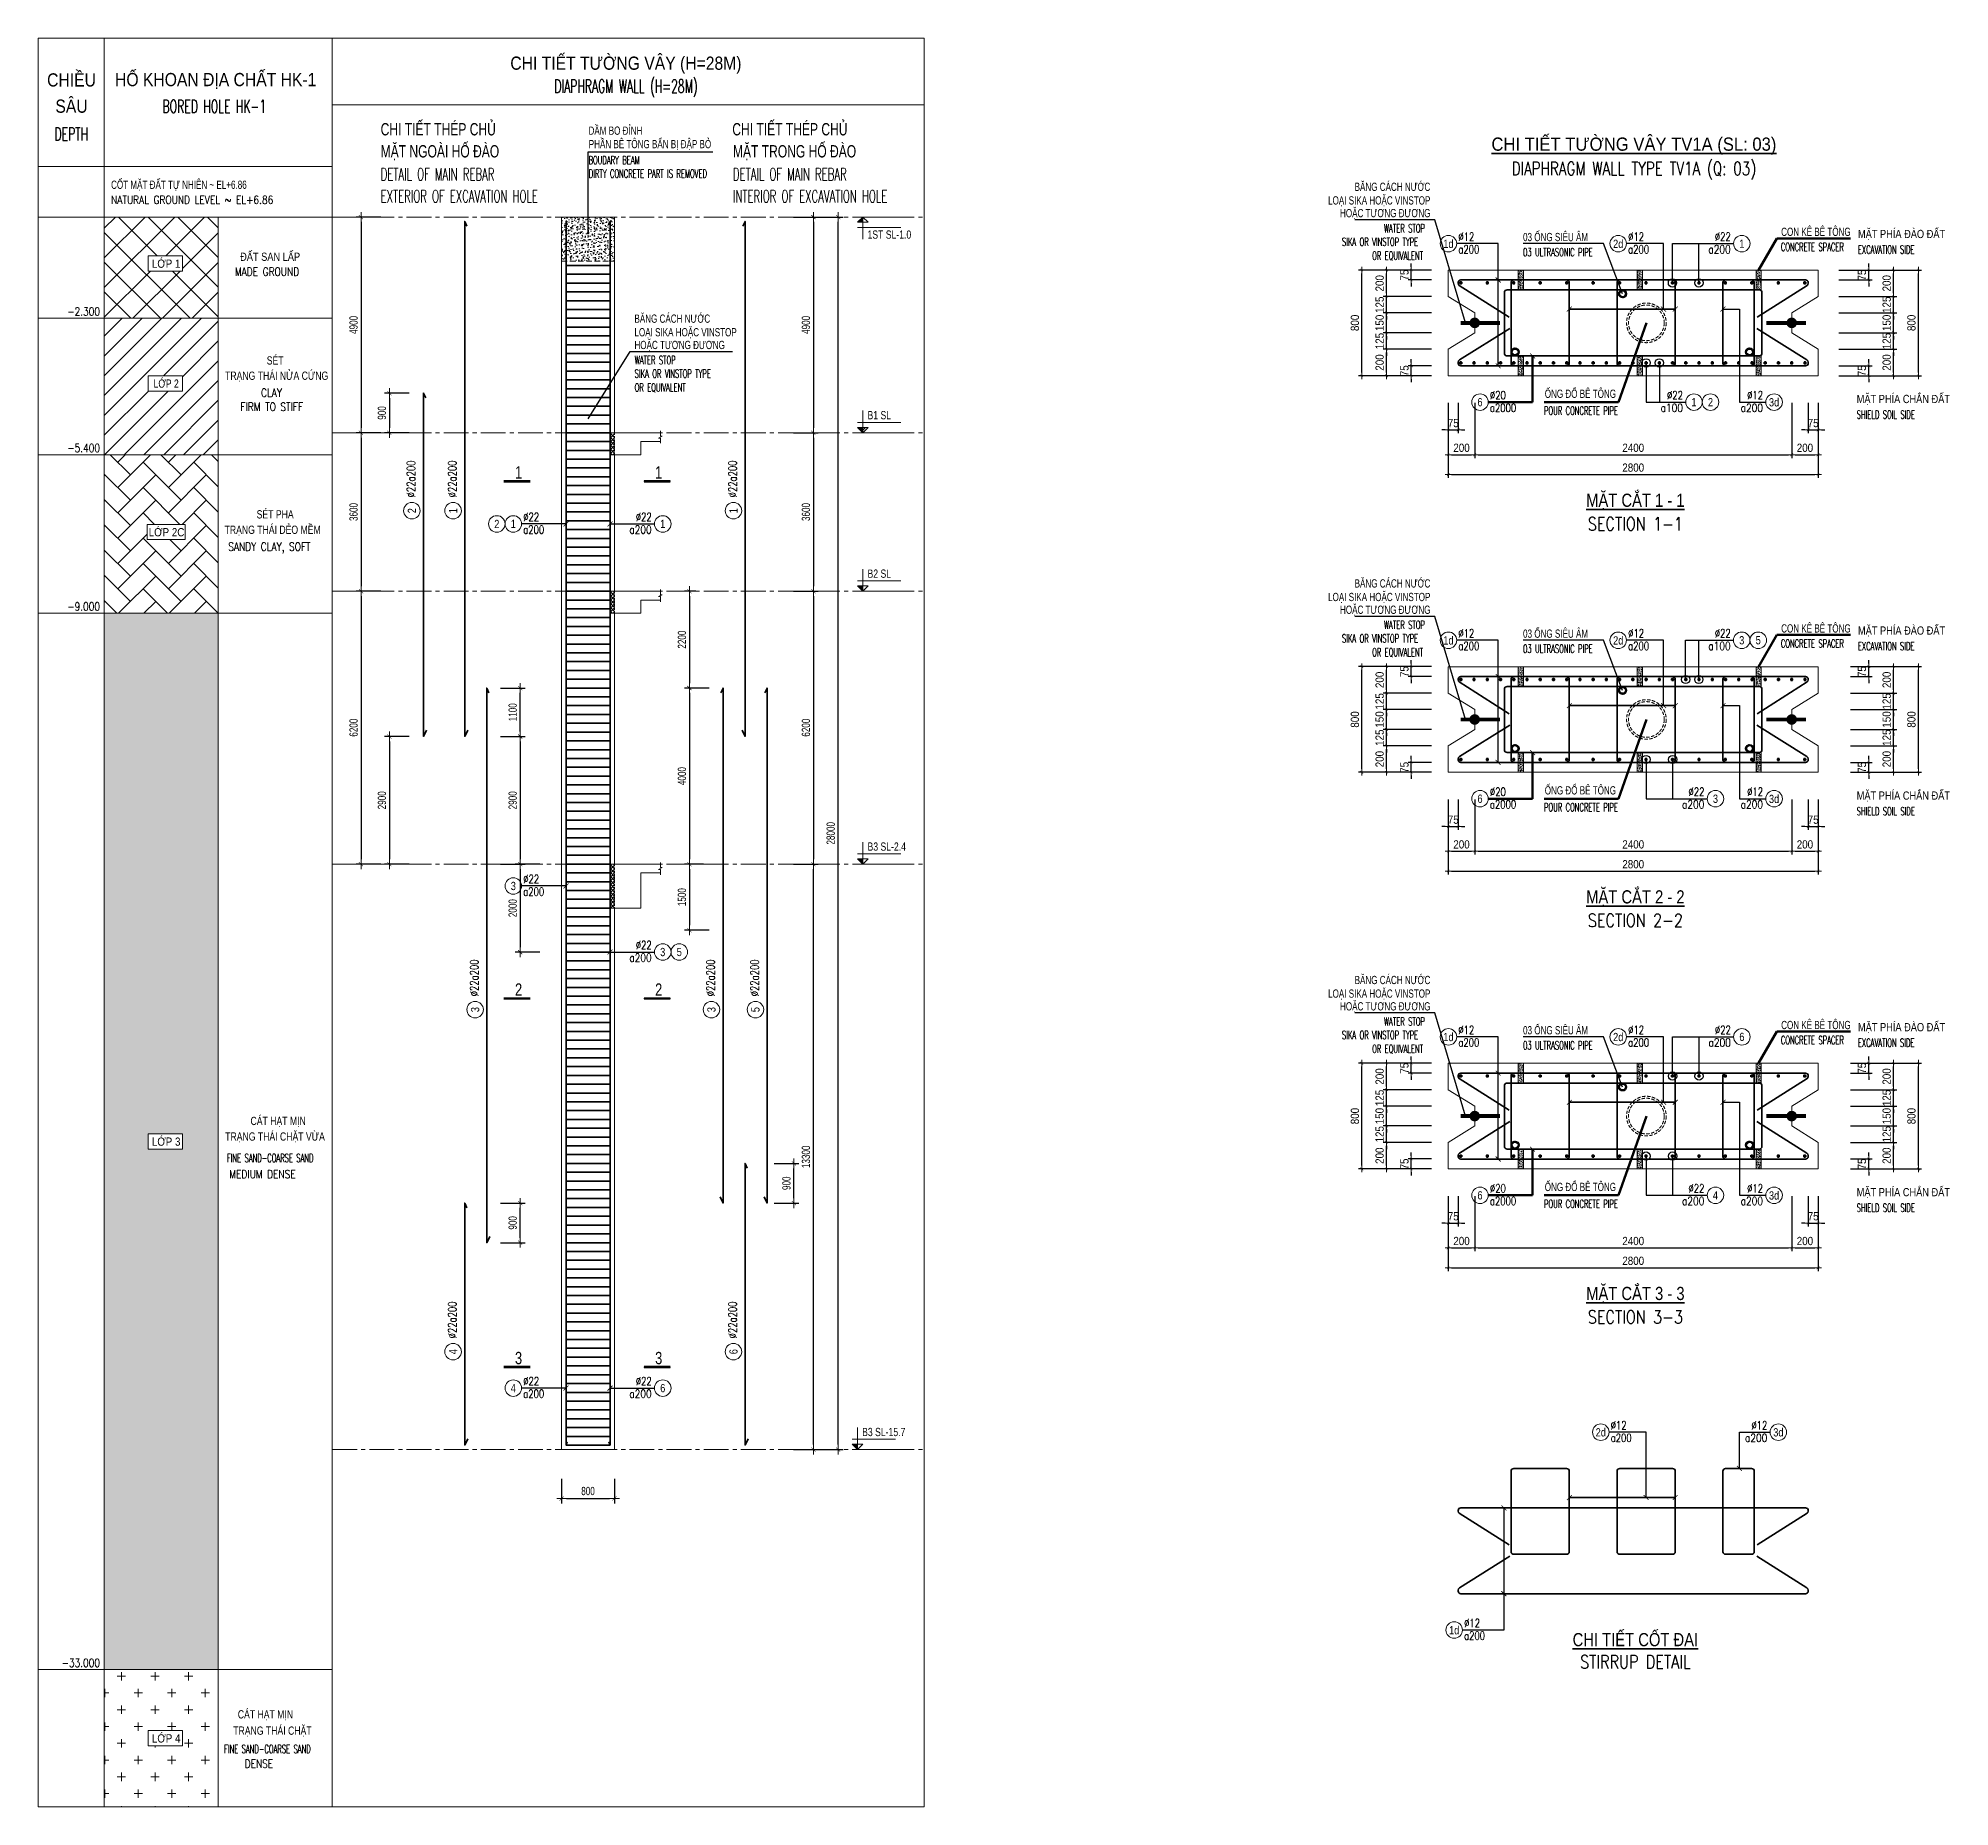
# Model space of a CAD drawing. Header units: millimetres. Extents: x -642477 to 1168880, y -27982 to 330379.
# Drawn here: x 43135 to 86552, y 63733 to 103911 of the extents above; entities that cross this region are included whole.
import ezdxf
from ezdxf.enums import TextEntityAlignment as Align

# ---------------------------------------------------------------- set-up
doc = ezdxf.new("R2010")
doc.units = ezdxf.units.MM
for name, pattern in [('CENTER2', [1.125, 0.75, -0.125, 0.125, -0.125]), ('HIDDEN', [0.375, 0.25, -0.125]), ('HIDDEN2', [4.7625, 3.175, -1.5875])]:
    doc.linetypes.add(name, pattern=pattern)
doc.layers.get('0').update_dxf_attribs({"lineweight": 20})
doc.layers.get('Defpoints').update_dxf_attribs({"color": 151, "lineweight": 9})
for name, color, linetype, lineweight in [('NDC_S_ANNO', 7, 'Continuous', 20), ('NDC_S_AXIS', 5, 'CENTER2', 13), ('NDC_S_BREAK-LINE', 1, 'Continuous', 15), ('NDC_S_CONTINUOUS', 3, 'Continuous', 20), ('NDC_S_DIAPHGRAM WALL', 3, 'Continuous', 20), ('NDC_S_DIM', 1, 'Continuous', 15), ('NDC_S_ENG TEXT', 2, 'Continuous', 20), ('NDC_S_ENG TITLE', 3, 'Continuous', 20), ('NDC_S_FOUNDATION NAME', 7, 'Continuous', 20), ('NDC_S_HATCH MATERIAL', 8, 'Continuous', 13), ('NDC_S_HIDDEN', 8, 'HIDDEN2', 13), ('NDC_S_LEADER', 1, 'Continuous', 15), ('NDC_S_LEVEL TEXT', 7, 'Continuous', 20), ('NDC_S_REBAR', 4, 'Continuous', 35), ('NDC_S_SYMBOL', 1, 'Continuous', 15), ('NDC_S_TEXT SYMBOL', 7, 'Continuous', 20), ('NDC_S_VN TEXT', 7, 'Continuous', 20), ('NDC_S_VN TITLE', 6, 'Continuous', 35), ('rev_20200806', 1, 'Continuous', 20)]:
    doc.layers.add(name, color=color, linetype=linetype, lineweight=lineweight)
doc.layers.add('NDC_S_REBAR DES.', color=2, linetype='Continuous')
doc.layers.get('rev_20200806').off()
doc.styles.add('ARIAL', font='arial.ttf', dxfattribs={"width": 0.8})
doc.styles.add('NDC_ANNO', font='', dxfattribs={"width": 0.8})
doc.styles.add('NDC_ARIAL', font='arial.ttf', dxfattribs={"width": 0.85})
doc.styles.add('NDC_DIM', font='', dxfattribs={"width": 0.75})
doc.styles.add('NDC_EN TXT', font='romans.shx', dxfattribs={"width": 0.8})
doc.styles.add('NDC_ROMANS', font='romans.shx', dxfattribs={"width": 0.8, "bigfont": 'vns.shx'})
doc.styles.get('NDC_ANNO').set_extended_font_data('Dotum')
doc.styles.get('NDC_DIM').set_extended_font_data('Dotum')
doc.dimstyles.new('A1-NDC-1-25 (x3)', dxfattribs={"dimscale": 75, "dimtxt": 2.5, "dimasz": 1, "dimexe": 1, "dimexo": 0, "dimgap": 0.8, "dimtad": 1, "dimdec": 0, "dimlfac": 0.333333, "dimdsep": 46, "dimtxsty": 'NDC_ARIAL', "dimblk": 'DIMMARK', "dimcen": 49999.938995, "dimdle": 1.5, "dimclrd": 1, "dimclre": 1, "dimclrt": 3, "dimadec": 0, "dimazin": 0, "dimtfac": 1, "dimtdec": 0, "dimtix": 1, "dimtmove": 2, "dimatfit": 3, "dimfxl": 1, "dimarcsym": 0})
doc.dimstyles.new('NDC_dim_25', dxfattribs={"dimscale": 25, "dimtxt": 2.2, "dimasz": 1.5, "dimexe": 1.5, "dimexo": 2.5, "dimgap": 1, "dimtad": 1, "dimdec": 0, "dimzin": 0, "dimdsep": 46, "dimtxsty": 'NDC_DIM', "dimblk": 'DIMMARK', "dimcen": 0.09, "dimdle": 1.2, "dimclrd": 1, "dimclre": 1, "dimclrt": 3, "dimadec": 0, "dimazin": 0, "dimtfac": 1, "dimtdec": 0, "dimtix": 1, "dimtofl": 0, "dimtmove": 0, "dimatfit": 3, "dimfxl": 6, "dimfxlon": 1, "dimtolj": 1, "dimtzin": 0, "dimarcsym": 0})
doc.dimstyles.new('NDC_dim_75', dxfattribs={"dimscale": 75, "dimtxt": 2.5, "dimasz": 1.5, "dimexe": 1.5, "dimexo": 2.5, "dimgap": 1, "dimtad": 1, "dimdec": 0, "dimzin": 0, "dimdsep": 46, "dimtxsty": 'NDC_DIM', "dimblk": 'DIMMARK', "dimcen": 0.09, "dimdle": 1.2, "dimclrd": 1, "dimclre": 1, "dimclrt": 3, "dimadec": 0, "dimazin": 0, "dimtfac": 1, "dimtdec": 0, "dimtix": 1, "dimtofl": 0, "dimtmove": 0, "dimatfit": 3, "dimfxl": 6, "dimfxlon": 1, "dimtolj": 1, "dimtzin": 0, "dimarcsym": 0})

msp = doc.modelspace()

# ---------------------------------------------------------------- texts
at = {"layer": 'NDC_S_ENG TITLE', "style": 'NDC_EN TXT'}
for s, width, p in [('DIAPHRAGM WALL (H=28M)', 0.6, (56483, 102802.3)), ('DIAPHRAGM WALL TYPE TV1A (Q: 03)', 0.75, (79377.7, 100931.7)), ('SECTION 1-1', 0.8, (79410.6, 92880)), ('SECTION 2-2', 0.8, (79410.6, 83870.1)), ('SECTION 3-3', 0.8, (79410.6, 74860.2)), ('STIRRUP DETAIL', 0.8, (79410.6, 67026.7))]:
    msp.add_text(s, height=300, dxfattribs=dict(at, width=width)).set_placement(p, align=Align.MIDDLE)
at = {"layer": 'NDC_S_ENG TITLE', "style": 'NDC_EN TXT', "width": 0.6}
for s, height, p in [('BOUDARY BEAM', 187.5, (55634.4, 101140.7)), ('DETAIL OF MAIN REBAR', 280, (50912.8, 100822.1)), ('DIRTY CONCRETE PART IS REMOVED', 187.5, (55639.1, 100835.2)), ('DETAIL OF MAIN REBAR', 280, (58914.2, 100822.1)), ('EXTERIOR OF EXCAVATION HOLE', 280, (50912.8, 100321.1)), ('INTERIOR OF EXCAVATION HOLE', 280, (58914.2, 100321.1)), ('WATER STOP', 187.5, (73700.4, 99593.3)), ('SIKA OR VINSTOP TYPE', 187.5, (72746.8, 99284.6)), ('OR EQUIVALENT', 187.5, (73432.5, 98971.2)), ('03 ULTRASONIC PIPE', 187.5, (76860.1, 99050)), ('CONCRETE SPACER', 187.5, (82715.1, 99170.1)), ('EXCAVATION SIDE', 187.5, (84466.9, 99109.2)), ('WATER STOP', 187.5, (56682, 96598.1)), ('SIKA OR VINSTOP TYPE', 187.5, (56682, 96289.5)), ('OR EQUIVALENT', 187.5, (56682, 95976)), ('POUR CONCRETE PIPE', 187.5, (77336, 95450)), ('SHIELD SOIL SIDE', 187.5, (84437.7, 95360.8)), ('SIKA OR VINSTOP TYPE', 187.5, (72746.8, 90274.7)), ('WATER STOP', 187.5, (73700.4, 90583.4)), ('OR EQUIVALENT', 187.5, (73432.5, 89961.3)), ('03 ULTRASONIC PIPE', 187.5, (76860.1, 90040.1)), ('CONCRETE SPACER', 187.5, (82715.1, 90160.2)), ('EXCAVATION SIDE', 187.5, (84466.9, 90099.4)), ('POUR CONCRETE PIPE', 187.5, (77336, 86440.1)), ('SHIELD SOIL SIDE', 187.5, (84437.7, 86350.9)), ('WATER STOP', 187.5, (73700.4, 81573.5)), ('SIKA OR VINSTOP TYPE', 187.5, (72746.8, 81264.9)), ('CONCRETE SPACER', 187.5, (82715.1, 81150.3)), ('OR EQUIVALENT', 187.5, (73432.5, 80951.4)), ('03 ULTRASONIC PIPE', 187.5, (76860.1, 81030.2)), ('EXCAVATION SIDE', 187.5, (84466.9, 81089.5)), ('POUR CONCRETE PIPE', 187.5, (77336, 77430.2)), ('SHIELD SOIL SIDE', 187.5, (84437.7, 77341))]:
    msp.add_text(s, height=height, dxfattribs=at).set_placement(p, align=Align.MIDDLE_LEFT)
at = {"layer": 'NDC_S_LEVEL TEXT', "style": 'NDC_ARIAL'}
for s, height, width, p in [('CHI TIẾT THÉP CHỦ', 280, 0.7, (50912.8, 101842.8)), ('CHI TIẾT THÉP CHỦ', 280, 0.7, (58899.9, 101842.8)), ('DẦM BO ĐỈNH', 187.5, 0.7, (55634.4, 101811.1)), ('PHẦN BÊ TÔNG BẨN BỊ ĐẬP BỎ', 187.5, 0.7, (55639.1, 101505.5)), ('MẶT NGOÀI HỐ ĐÀO', 280, 0.7, (50912.8, 101341.8)), ('MẶT TRONG HỐ ĐÀO', 280, 0.7, (58914.2, 101341.8)), ('LOẠI SIKA HOẶC VINSTOP', 187.5, 0.7, (72431.7, 100226.8)), ('BĂNG CÁCH NƯỚC', 187.5, 0.7, (73034.4, 100535.4)), ('HOẶC TƯƠNG ĐƯƠNG', 187.5, 0.7, (72703.3, 99937.4)), ('03 ỐNG SIÊU ÂM', 187.5, 0.7, (76860.1, 99394.1)), ('CON KÊ BÊ TÔNG', 187.5, 0.7, (82722.3, 99512.9)), ('MẶT PHÍA ĐÀO ĐẤT', 187.5, 0.8, (84466.9, 99464)), ('BĂNG CÁCH NƯỚC', 187.5, 0.7, (56677.4, 97540.3)), ('LOẠI SIKA HOẶC VINSTOP', 187.5, 0.7, (56677.4, 97231.6)), ('HOẶC TƯƠNG ĐƯƠNG', 187.5, 0.7, (56677.4, 96942.3)), ('ỐNG ĐỔ BÊ TÔNG', 187.5, 0.7, (77352.8, 95834.1)), ('MẶT PHÍA CHẮN ĐẤT', 187.5, 0.8, (84437.7, 95715.5)), ('BĂNG CÁCH NƯỚC', 187.5, 0.7, (73034.4, 91525.5)), ('LOẠI SIKA HOẶC VINSTOP', 187.5, 0.7, (72431.7, 91216.9)), ('HOẶC TƯƠNG ĐƯƠNG', 187.5, 0.7, (72703.3, 90927.5)), ('03 ỐNG SIÊU ÂM', 187.5, 0.7, (76860.1, 90384.2)), ('CON KÊ BÊ TÔNG', 187.5, 0.7, (82722.3, 90503)), ('MẶT PHÍA ĐÀO ĐẤT', 187.5, 0.8, (84466.9, 90454.1)), ('ỐNG ĐỔ BÊ TÔNG', 187.5, 0.7, (77352.8, 86824.2)), ('MẶT PHÍA CHẮN ĐẤT', 187.5, 0.8, (84437.7, 86705.6)), ('BĂNG CÁCH NƯỚC', 187.5, 0.7, (73034.4, 82515.6)), ('LOẠI SIKA HOẶC VINSTOP', 187.5, 0.7, (72431.7, 82207)), ('HOẶC TƯƠNG ĐƯƠNG', 187.5, 0.7, (72703.3, 81917.6)), ('CON KÊ BÊ TÔNG', 187.5, 0.7, (82722.3, 81493.1)), ('03 ỐNG SIÊU ÂM', 187.5, 0.7, (76860.1, 81374.4)), ('MẶT PHÍA ĐÀO ĐẤT', 187.5, 0.8, (84466.9, 81444.2)), ('ỐNG ĐỔ BÊ TÔNG', 187.5, 0.7, (77352.8, 77814.3)), ('MẶT PHÍA CHẮN ĐẤT', 187.5, 0.8, (84437.7, 77695.7))]:
    msp.add_text(s, height=height, dxfattribs=dict(at, width=width)).set_placement(p, align=Align.MIDDLE_LEFT)
at = {"layer": 'NDC_S_TEXT SYMBOL', "color": 3, "ltscale": 100, "style": 'NDC_ANNO', "width": 0.8}
msp.add_text('1ST SL-1.0', height=187.5, dxfattribs=at).set_placement((61970.7, 99356.5))
at = {"layer": 'NDC_S_VN TEXT', "color": 7, "style": 'ARIAL', "width": 0.8}
for s, p in [('2', (81116.9, 95643.6)), ('2', (53551, 92876.7)), ('5', (82201.6, 90233.8)), ('5', (57694.8, 83151.1))]:
    msp.add_text(s, height=187.5, dxfattribs=at).set_placement(p, align=Align.MIDDLE)
at = {"layer": 'NDC_S_VN TEXT', "color": 3, "style": 'NDC_EN TXT', "width": 0.75}
for p in [(51695.7, 93479.5), (52632.1, 93479.5), (58999.8, 93479.5), (53132.1, 82144.9), (58499.8, 82144.9), (59499.8, 82144.9), (52632.1, 74374), (58999.8, 74374)]:
    msp.add_text('%%C22a200', height=187.5, rotation=90, dxfattribs=at).set_placement(p)
at = {"layer": 'NDC_S_VN TEXT', "color": 7, "style": 'ARIAL', "width": 0.8}
for s, p in [('2', (51621.3, 93177.1)), ('1', (52557.7, 93177.1)), ('1', (58925.5, 93177.1)), ('3', (53057.7, 81842.5)), ('3', (58425.5, 81842.5)), ('5', (59425.5, 81842.5)), ('4', (52557.7, 74071.6)), ('6', (58925.5, 74071.6))]:
    msp.add_text(s, height=187.5, rotation=90, dxfattribs=at).set_placement(p, align=Align.MIDDLE)
at = {"layer": 'NDC_S_VN TITLE', "style": 'NDC_ARIAL'}
for s, width, p in [('CHI TIẾT TƯỜNG VÂY (H=28M)', 0.85, (56483, 103344.3)), ('%%UCHI TIẾT TƯỜNG VÂY TV1A (SL: 03)', 0.9, (79377.7, 101504.9)), ('%%UMẶT CẮT 1 - 1', 0.8, (79410.6, 93426.5)), ('%%UMẶT CẮT 2 - 2', 0.8, (79410.6, 84416.6)), ('%%UMẶT CẮT 3 - 3', 0.8, (79410.6, 75406.8)), ('%%UCHI TIẾT CỐT ĐAI', 0.8, (79410.6, 67573.2))]:
    msp.add_text(s, height=300, dxfattribs=dict(at, width=width)).set_placement(p, align=Align.MIDDLE)

# ---------------------------------------------------------------- blocks, each defined once
blk = doc.blocks.new('DIMMARK')
at = {"layer": 'NDC_S_DIM', "color": 1}
blk.add_line((-1.5, 0), (1, 0), dxfattribs=at)
at = {"layer": 'NDC_S_DIM', "color": 2, "const_width": 0.1}
blk.add_lwpolyline([(-0.42, -0.42), (0.42, 0.42)], dxfattribs=at)
blk = doc.blocks.new('Ong sieu am')
at = {"layer": 'NDC_S_HATCH MATERIAL'}
h = blk.add_hatch(dxfattribs=at)
h.set_pattern_fill('ANSI31', color=256, scale=20)
h.set_pattern_definition([(45, (0, 0), (-1.76776695, 1.76776695), [])])
h.paths.add_polyline_path([(-7119, 51159, 1), (-7179, 51159, 1)])
h.paths.add_polyline_path([(-7171, 51159, -1), (-7127, 51159, -1)], flags=16)
at = {"layer": 'NDC_S_REBAR DES.'}
for radius in [30, 22]:
    blk.add_circle((-7149, 51159), radius, dxfattribs=at)
blk = doc.blocks.new('ong do BT')
at = {"layer": 'NDC_S_HATCH MATERIAL', "linetype": 'HIDDEN', "ltscale": 100}
for radius in [150, 135]:
    blk.add_circle((-6324, 51238), radius, dxfattribs=at)
blk = doc.blocks.new('con ke BT')
at = {"layer": 'NDC_S_HATCH MATERIAL'}
h = blk.add_hatch(dxfattribs=at)
h.set_pattern_fill('AR-CONC', color=256, scale=2)
h.set_pattern_definition([(50, (0, 0), (14.3452037, -1.2550427), [1.5, -16.5]), (355, (0, 0), (-2.7750267, 15.0438427), [1.2, -13.2]), (100.451444, (1.195, -0.105), (11.570177, 13.7888), [1.274804, -14.0228422]), (46.1842, (0, 4), (21.3448266, -3.3103856), [2.25, -24.75]), (96.635635, (1.779, 3.724), (18.693239, 19.482372), [1.912207, -21.034275]), (351.184164, (0, 4), (18.693239, 19.482372), [1.8, -19.8]), (21, (2, 3), (11.938141, -8.0523778), [1.5, -16.5]), (326, (2, 3), (4.8663066, 14.503001), [1.2, -13.2]), (71.451445, (2.995, 2.329), (16.8044475, 6.450623), [1.274804, -14.0228422]), (37.5, (0, 0), (0.2431971, 6.6578771), [0, -13.04, 0, -13.4, 0, -13.25]), (7.5, (0, 0), (5.2613907, 7.8882342), [0, -7.64, 0, -12.74, 0, -5.05]), (327.5, (-4.46, 0), (10.6764487, -0.45109743), [0, -5, 0, -15.6, 0, -20.7]), (317.5, (-6.46, 0), (11.6637234, 2.0020996), [0, -6.5, 0, -10.36, 0, -14.7])])
h.paths.add_polyline_path([(-7077, 51431), (-7117, 51431), (-7117, 51281), (-7077, 51281)])
at = {"layer": 'NDC_S_BREAK-LINE'}
blk.add_lwpolyline([(-7117, 51431), (-7117, 51281), (-7077, 51281), (-7077, 51431)], close=True, dxfattribs=at)
blk = doc.blocks.new('*U585')
at = {"layer": 'NDC_S_LEADER', "xscale": 3, "yscale": 3, "zscale": 3}
blk.add_blockref('con ke BT', (21291, -154068), dxfattribs=at)
blk = doc.blocks.new('*U586')
at = {"layer": 'NDC_S_DIM', "color": 0, "linetype": 'ByBlock', "lineweight": -2, "transparency": 16777216}
for p in [(0, 0), (2700, 0), (5400, 0)]:
    blk.add_blockref('*U585', p, dxfattribs=at)
blk = doc.blocks.new('*U587')
at = {"layer": 'NDC_S_LEADER', "xscale": 3, "yscale": 3, "zscale": 3}
blk.add_blockref('con ke BT', (21291, -154068), dxfattribs=at)
blk = doc.blocks.new('*U588')
at = {"layer": 'NDC_S_DIM', "color": 0, "linetype": 'ByBlock', "lineweight": -2, "transparency": 16777216}
for p in [(0, 0), (2700, 0), (5400, 0)]:
    blk.add_blockref('*U587', p, dxfattribs=at)
blk = doc.blocks.new('*U367')
blk.add_circle((-2.5, 0), 2.5)
at = {"layer": 'NDC_S_VN TEXT', "color": 7, "style": 'ARIAL', "width": 0.8}
blk.add_attdef('SH2', text='', height=2.5, dxfattribs=at).set_placement((-2.5, 0), align=Align.MIDDLE)
at = {"layer": 'NDC_S_VN TEXT', "color": 3, "style": 'NDC_EN TXT', "width": 0.75}
for tag, p in [('DK1', (0.5, 0.85)), ('KC1', (0.5, -2.97))]:
    blk.add_attdef(tag, p, '', height=2.5, dxfattribs=at)
blk = doc.blocks.new('kata_block_THEP')
at = {"layer": 'NDC_S_REBAR', "color": 0}
for p, q in [((-0.5, 0), (0.5, 0)), ((-0.35, 0.35), (0.35, -0.35)), ((0.35, 0.35), (-0.35, -0.35)), ((0, 0.5), (0, -0.5))]:
    blk.add_line(p, q, dxfattribs=at)
at = {"layer": 'NDC_S_REBAR', "color": 0, "const_width": 0.0833}
blk.add_lwpolyline([(-0.5, 0, 1), (0.5, 0, 1), (-0.5, 0, 1)], format="xyb", dxfattribs=at)
blk = doc.blocks.new('*U581')
at = {"layer": 'NDC_S_REBAR', "ltscale": 80, "xscale": 72, "yscale": 72, "zscale": 72}
blk.add_blockref('kata_block_THEP', (0, 0), dxfattribs=at)
blk = doc.blocks.new('*U582')
at = {"layer": 'NDC_S_LEVEL TEXT', "color": 0, "linetype": 'ByBlock', "lineweight": -2, "transparency": 16777216}
for p in [(0, 0), (600.9, 0), (1201.8, 0), (1802.7, 0), (2403.6, 0), (3004.5, 0), (3605.4, 0), (4206.3, 0), (4807.2, 0), (5408.1, 0), (6009, 0), (6609.9, 0), (7210.8, 0), (7811.7, 0)]:
    blk.add_blockref('*U581', p, dxfattribs=at)
blk = doc.blocks.new('*U583')
at = {"layer": 'NDC_S_REBAR', "ltscale": 80, "xscale": 72, "yscale": 72, "zscale": 72}
blk.add_blockref('kata_block_THEP', (0, 0), dxfattribs=at)
blk = doc.blocks.new('*U584')
at = {"layer": 'NDC_S_LEVEL TEXT', "color": 0, "linetype": 'ByBlock', "lineweight": -2, "transparency": 16777216}
for p in [(0, 0), (300.6, 0), (601.2, 0), (901.8, 0), (1202.4, 0), (1503, 0), (1803.6, 0), (2104.2, 0), (2404.8, 0), (2705.4, 0), (3006, 0), (3306.6, 0), (3607.2, 0), (3907.8, 0), (4208.4, 0), (4509, 0), (4809.6, 0), (5110.2, 0), (5410.8, 0), (5711.4, 0), (6012, 0), (6312.6, 0), (6613.2, 0), (6913.8, 0), (7214.4, 0), (7515, 0), (7815.6, 0)]:
    blk.add_blockref('*U583', p, dxfattribs=at)
blk = doc.blocks.new('*U366')
blk.add_circle((2.5, 0), 2.5)
at = {"layer": 'NDC_S_VN TEXT', "color": 3, "style": 'NDC_EN TXT'}
for tag, width, p in [('DK2', 0.75, (-0.85, 0.85)), ('KC2', 0.8, (-0.85, -2.97))]:
    blk.add_attdef(tag, text='', height=2.5, dxfattribs=dict(at, width=width)).set_placement(p, align=Align.RIGHT)
at = {"layer": 'NDC_S_VN TEXT', "color": 7, "style": 'ARIAL', "width": 0.8}
blk.add_attdef('SH3', text='', height=2.5, dxfattribs=at).set_placement((2.5, 0), align=Align.MIDDLE)
blk = doc.blocks.new('*D605')
at = {"layer": 'Defpoints', "color": 0, "ltscale": 100, "transparency": 16777216}
for p in [(73759, 96844), (74779, 96844), (74779, 96244)]:
    blk.add_point(p, dxfattribs=at)
at = {"layer": 'NDC_S_DIM', "color": 1, "lineweight": -2, "ltscale": 100, "transparency": 16777216}
for p, q in [((74779, 96844), (73684, 96844)), ((73759, 96319), (73759, 96769)), ((74779, 96244), (73684, 96244))]:
    blk.add_line(p, q, dxfattribs=at)
at = {"layer": 'NDC_S_DIM', "color": 1, "lineweight": -2, "ltscale": 100, "transparency": 16777216, "xscale": 75, "yscale": 75, "zscale": 75}
for p, rotation in [((73759, 96844), 90), ((73759, 96244), 270)]:
    blk.add_blockref('DIMMARK', p, dxfattribs=dict(at, rotation=rotation))
at = {"layer": 'NDC_S_DIM', "color": 3, "ltscale": 100, "transparency": 16777216, "insert": (73603, 96544), "char_height": 187.5, "attachment_point": 5, "rotation": 90, "style": 'NDC_ARIAL'}
blk.add_mtext('200', dxfattribs=at)
blk = doc.blocks.new('*D606')
at = {"layer": 'Defpoints', "color": 0, "ltscale": 100, "transparency": 16777216}
for p in [(73759, 97219), (74779, 97219), (74779, 96844)]:
    blk.add_point(p, dxfattribs=at)
at = {"layer": 'NDC_S_DIM', "color": 1, "lineweight": -2, "ltscale": 100, "transparency": 16777216}
for p, q in [((73759, 97294), (73759, 97369)), ((74779, 97219), (73684, 97219)), ((74779, 96844), (73684, 96844)), ((73759, 96844), (73759, 97219)), ((73759, 96769), (73759, 96694))]:
    blk.add_line(p, q, dxfattribs=at)
at = {"layer": 'NDC_S_DIM', "color": 1, "lineweight": -2, "ltscale": 100, "transparency": 16777216, "xscale": 75, "yscale": 75, "zscale": 75}
for p, rotation in [((73759, 97219), 270), ((73759, 96844), 90)]:
    blk.add_blockref('DIMMARK', p, dxfattribs=dict(at, rotation=rotation))
at = {"layer": 'NDC_S_DIM', "color": 3, "ltscale": 100, "transparency": 16777216, "insert": (73603, 97031), "char_height": 187.5, "attachment_point": 5, "rotation": 90, "style": 'NDC_ARIAL'}
blk.add_mtext('125', dxfattribs=at)
blk = doc.blocks.new('*D607')
at = {"layer": 'Defpoints', "color": 0, "ltscale": 100, "transparency": 16777216}
for p in [(73759, 97669), (74779, 97669), (74779, 97219)]:
    blk.add_point(p, dxfattribs=at)
at = {"layer": 'NDC_S_DIM', "color": 1, "lineweight": -2, "ltscale": 100, "transparency": 16777216}
for p, q in [((73759, 97744), (73759, 97819)), ((74779, 97669), (73684, 97669)), ((73759, 97219), (73759, 97669)), ((74779, 97219), (73684, 97219)), ((73759, 97144), (73759, 97069))]:
    blk.add_line(p, q, dxfattribs=at)
at = {"layer": 'NDC_S_DIM', "color": 1, "lineweight": -2, "ltscale": 100, "transparency": 16777216, "xscale": 75, "yscale": 75, "zscale": 75}
for p, rotation in [((73759, 97669), 270), ((73759, 97219), 90)]:
    blk.add_blockref('DIMMARK', p, dxfattribs=dict(at, rotation=rotation))
at = {"layer": 'NDC_S_DIM', "color": 3, "ltscale": 100, "transparency": 16777216, "insert": (73603, 97444), "char_height": 187.5, "attachment_point": 5, "rotation": 90, "style": 'NDC_ARIAL'}
blk.add_mtext('150', dxfattribs=at)
blk = doc.blocks.new('*D608')
at = {"layer": 'Defpoints', "color": 0, "ltscale": 100, "transparency": 16777216}
for p in [(73759, 98044), (74779, 98044), (74779, 97669)]:
    blk.add_point(p, dxfattribs=at)
at = {"layer": 'NDC_S_DIM', "color": 1, "lineweight": -2, "ltscale": 100, "transparency": 16777216}
for p, q in [((73759, 98119), (73759, 98194)), ((74779, 98044), (73684, 98044)), ((73759, 97669), (73759, 98044)), ((74779, 97669), (73684, 97669)), ((73759, 97594), (73759, 97519))]:
    blk.add_line(p, q, dxfattribs=at)
at = {"layer": 'NDC_S_DIM', "color": 1, "lineweight": -2, "ltscale": 100, "transparency": 16777216, "xscale": 75, "yscale": 75, "zscale": 75}
for p, rotation in [((73759, 98044), 270), ((73759, 97669), 90)]:
    blk.add_blockref('DIMMARK', p, dxfattribs=dict(at, rotation=rotation))
at = {"layer": 'NDC_S_DIM', "color": 3, "ltscale": 100, "transparency": 16777216, "insert": (73603, 97856), "char_height": 187.5, "attachment_point": 5, "rotation": 90, "style": 'NDC_ARIAL'}
blk.add_mtext('125', dxfattribs=at)
blk = doc.blocks.new('*D609')
at = {"layer": 'Defpoints', "color": 0, "ltscale": 100, "transparency": 16777216}
for p in [(73759, 98644), (74779, 98644), (74779, 98044)]:
    blk.add_point(p, dxfattribs=at)
at = {"layer": 'NDC_S_DIM', "color": 1, "lineweight": -2, "ltscale": 100, "transparency": 16777216}
for p, q in [((74779, 98644), (73684, 98644)), ((73759, 98119), (73759, 98569)), ((74779, 98044), (73684, 98044))]:
    blk.add_line(p, q, dxfattribs=at)
at = {"layer": 'NDC_S_DIM', "color": 1, "lineweight": -2, "ltscale": 100, "transparency": 16777216, "xscale": 75, "yscale": 75, "zscale": 75}
for p, rotation in [((73759, 98644), 90), ((73759, 98044), 270)]:
    blk.add_blockref('DIMMARK', p, dxfattribs=dict(at, rotation=rotation))
at = {"layer": 'NDC_S_DIM', "color": 3, "ltscale": 100, "transparency": 16777216, "insert": (73603, 98344), "char_height": 187.5, "attachment_point": 5, "rotation": 90, "style": 'NDC_ARIAL'}
blk.add_mtext('200', dxfattribs=at)
blk = doc.blocks.new('*D610')
at = {"layer": 'Defpoints', "color": 0, "ltscale": 100, "transparency": 16777216}
for p in [(73197, 98644), (74779, 98644), (74779, 96244)]:
    blk.add_point(p, dxfattribs=at)
at = {"layer": 'NDC_S_DIM', "color": 1, "lineweight": -2, "ltscale": 100, "transparency": 16777216}
for p, q in [((74779, 98644), (73122, 98644)), ((73197, 96319), (73197, 98569)), ((74779, 96244), (73122, 96244))]:
    blk.add_line(p, q, dxfattribs=at)
at = {"layer": 'NDC_S_DIM', "color": 1, "lineweight": -2, "ltscale": 100, "transparency": 16777216, "xscale": 75, "yscale": 75, "zscale": 75}
for p, rotation in [((73197, 98644), 90), ((73197, 96244), 270)]:
    blk.add_blockref('DIMMARK', p, dxfattribs=dict(at, rotation=rotation))
at = {"layer": 'NDC_S_DIM', "color": 3, "ltscale": 100, "transparency": 16777216, "insert": (73041, 97444), "char_height": 187.5, "attachment_point": 5, "rotation": 90, "style": 'NDC_ARIAL'}
blk.add_mtext('800', dxfattribs=at)
blk = doc.blocks.new('*D611')
at = {"layer": 'Defpoints', "color": 0, "ltscale": 100, "transparency": 16777216}
for p in [(74322, 96469), (74779, 96469), (74779, 96244)]:
    blk.add_point(p, dxfattribs=at)
at = {"layer": 'NDC_S_DIM', "color": 1, "lineweight": -2, "ltscale": 100, "transparency": 16777216}
for p, q in [((74779, 96469), (74247, 96469)), ((74322, 96544), (74322, 96619)), ((74322, 96244), (74322, 96469)), ((74779, 96244), (74247, 96244)), ((74322, 96169), (74322, 96094))]:
    blk.add_line(p, q, dxfattribs=at)
at = {"layer": 'NDC_S_DIM', "color": 1, "lineweight": -2, "ltscale": 100, "transparency": 16777216, "xscale": 75, "yscale": 75, "zscale": 75}
for p, rotation in [((74322, 96469), 270), ((74322, 96244), 90)]:
    blk.add_blockref('DIMMARK', p, dxfattribs=dict(at, rotation=rotation))
at = {"layer": 'NDC_S_DIM', "color": 3, "ltscale": 100, "transparency": 16777216, "insert": (74166, 96356), "char_height": 187.5, "attachment_point": 5, "rotation": 90, "style": 'NDC_ARIAL'}
blk.add_mtext('75', dxfattribs=at)
blk = doc.blocks.new('*D612')
at = {"layer": 'Defpoints', "color": 0, "ltscale": 100, "transparency": 16777216}
for p in [(74322, 98644), (74779, 98644), (74779, 98419)]:
    blk.add_point(p, dxfattribs=at)
at = {"layer": 'NDC_S_DIM', "color": 1, "lineweight": -2, "ltscale": 100, "transparency": 16777216}
for p, q in [((74779, 98644), (74247, 98644)), ((74322, 98719), (74322, 98794)), ((74322, 98419), (74322, 98644)), ((74779, 98419), (74247, 98419)), ((74322, 98344), (74322, 98269))]:
    blk.add_line(p, q, dxfattribs=at)
at = {"layer": 'NDC_S_DIM', "color": 1, "lineweight": -2, "ltscale": 100, "transparency": 16777216, "xscale": 75, "yscale": 75, "zscale": 75}
for p, rotation in [((74322, 98644), 270), ((74322, 98419), 90)]:
    blk.add_blockref('DIMMARK', p, dxfattribs=dict(at, rotation=rotation))
at = {"layer": 'NDC_S_DIM', "color": 3, "ltscale": 100, "transparency": 16777216, "insert": (74166, 98531), "char_height": 187.5, "attachment_point": 5, "rotation": 90, "style": 'NDC_ARIAL'}
blk.add_mtext('75', dxfattribs=at)
blk = doc.blocks.new('*D613')
at = {"layer": 'Defpoints', "color": 0, "ltscale": 100, "transparency": 16777216}
for p in [(84034, 96844), (85275, 96844), (84034, 96244)]:
    blk.add_point(p, dxfattribs=at)
at = {"layer": 'NDC_S_DIM', "color": 1, "lineweight": -2, "ltscale": 100, "transparency": 16777216}
for p, q in [((84034, 96844), (85350, 96844)), ((85275, 96319), (85275, 96769)), ((84034, 96244), (85350, 96244))]:
    blk.add_line(p, q, dxfattribs=at)
at = {"layer": 'NDC_S_DIM', "color": 1, "lineweight": -2, "ltscale": 100, "transparency": 16777216, "xscale": 75, "yscale": 75, "zscale": 75}
for p, rotation in [((85275, 96844), 90), ((85275, 96244), 270)]:
    blk.add_blockref('DIMMARK', p, dxfattribs=dict(at, rotation=rotation))
at = {"layer": 'NDC_S_DIM', "color": 3, "ltscale": 100, "transparency": 16777216, "insert": (85119, 96544), "char_height": 187.5, "attachment_point": 5, "rotation": 90, "style": 'NDC_ARIAL'}
blk.add_mtext('200', dxfattribs=at)
blk = doc.blocks.new('*D614')
at = {"layer": 'Defpoints', "color": 0, "ltscale": 100, "transparency": 16777216}
for p in [(84034, 97219), (84034, 96844), (85275, 97219)]:
    blk.add_point(p, dxfattribs=at)
at = {"layer": 'NDC_S_DIM', "color": 1, "lineweight": -2, "ltscale": 100, "transparency": 16777216}
for p, q in [((85275, 97294), (85275, 97369)), ((84034, 97219), (85350, 97219)), ((84034, 96844), (85350, 96844)), ((85275, 96844), (85275, 97219)), ((85275, 96769), (85275, 96694))]:
    blk.add_line(p, q, dxfattribs=at)
at = {"layer": 'NDC_S_DIM', "color": 1, "lineweight": -2, "ltscale": 100, "transparency": 16777216, "xscale": 75, "yscale": 75, "zscale": 75}
for p, rotation in [((85275, 97219), 270), ((85275, 96844), 90)]:
    blk.add_blockref('DIMMARK', p, dxfattribs=dict(at, rotation=rotation))
at = {"layer": 'NDC_S_DIM', "color": 3, "ltscale": 100, "transparency": 16777216, "insert": (85119, 97031), "char_height": 187.5, "attachment_point": 5, "rotation": 90, "style": 'NDC_ARIAL'}
blk.add_mtext('125', dxfattribs=at)
blk = doc.blocks.new('*D615')
at = {"layer": 'Defpoints', "color": 0, "ltscale": 100, "transparency": 16777216}
for p in [(84034, 97669), (85275, 97669), (84034, 97219)]:
    blk.add_point(p, dxfattribs=at)
at = {"layer": 'NDC_S_DIM', "color": 1, "lineweight": -2, "ltscale": 100, "transparency": 16777216}
for p, q in [((85275, 97744), (85275, 97819)), ((84034, 97669), (85350, 97669)), ((85275, 97219), (85275, 97669)), ((84034, 97219), (85350, 97219)), ((85275, 97144), (85275, 97069))]:
    blk.add_line(p, q, dxfattribs=at)
at = {"layer": 'NDC_S_DIM', "color": 1, "lineweight": -2, "ltscale": 100, "transparency": 16777216, "xscale": 75, "yscale": 75, "zscale": 75}
for p, rotation in [((85275, 97669), 270), ((85275, 97219), 90)]:
    blk.add_blockref('DIMMARK', p, dxfattribs=dict(at, rotation=rotation))
at = {"layer": 'NDC_S_DIM', "color": 3, "ltscale": 100, "transparency": 16777216, "insert": (85119, 97444), "char_height": 187.5, "attachment_point": 5, "rotation": 90, "style": 'NDC_ARIAL'}
blk.add_mtext('150', dxfattribs=at)
blk = doc.blocks.new('*D616')
at = {"layer": 'Defpoints', "color": 0, "ltscale": 100, "transparency": 16777216}
for p in [(84034, 98044), (85275, 98044), (84034, 97669)]:
    blk.add_point(p, dxfattribs=at)
at = {"layer": 'NDC_S_DIM', "color": 1, "lineweight": -2, "ltscale": 100, "transparency": 16777216}
for p, q in [((85275, 98119), (85275, 98194)), ((84034, 98044), (85350, 98044)), ((85275, 97669), (85275, 98044)), ((84034, 97669), (85350, 97669)), ((85275, 97594), (85275, 97519))]:
    blk.add_line(p, q, dxfattribs=at)
at = {"layer": 'NDC_S_DIM', "color": 1, "lineweight": -2, "ltscale": 100, "transparency": 16777216, "xscale": 75, "yscale": 75, "zscale": 75}
for p, rotation in [((85275, 98044), 270), ((85275, 97669), 90)]:
    blk.add_blockref('DIMMARK', p, dxfattribs=dict(at, rotation=rotation))
at = {"layer": 'NDC_S_DIM', "color": 3, "ltscale": 100, "transparency": 16777216, "insert": (85119, 97856), "char_height": 187.5, "attachment_point": 5, "rotation": 90, "style": 'NDC_ARIAL'}
blk.add_mtext('125', dxfattribs=at)
blk = doc.blocks.new('*D617')
at = {"layer": 'Defpoints', "color": 0, "ltscale": 100, "transparency": 16777216}
for p in [(84034, 98644), (85275, 98644), (84034, 98044)]:
    blk.add_point(p, dxfattribs=at)
at = {"layer": 'NDC_S_DIM', "color": 1, "lineweight": -2, "ltscale": 100, "transparency": 16777216}
for p, q in [((84034, 98644), (85350, 98644)), ((85275, 98119), (85275, 98569)), ((84034, 98044), (85350, 98044))]:
    blk.add_line(p, q, dxfattribs=at)
at = {"layer": 'NDC_S_DIM', "color": 1, "lineweight": -2, "ltscale": 100, "transparency": 16777216, "xscale": 75, "yscale": 75, "zscale": 75}
for p, rotation in [((85275, 98644), 90), ((85275, 98044), 270)]:
    blk.add_blockref('DIMMARK', p, dxfattribs=dict(at, rotation=rotation))
at = {"layer": 'NDC_S_DIM', "color": 3, "ltscale": 100, "transparency": 16777216, "insert": (85119, 98344), "char_height": 187.5, "attachment_point": 5, "rotation": 90, "style": 'NDC_ARIAL'}
blk.add_mtext('200', dxfattribs=at)
blk = doc.blocks.new('*D618')
at = {"layer": 'Defpoints', "color": 0, "ltscale": 100, "transparency": 16777216}
for p in [(84034, 98644), (85838, 98644), (84034, 96244)]:
    blk.add_point(p, dxfattribs=at)
at = {"layer": 'NDC_S_DIM', "color": 1, "lineweight": -2, "ltscale": 100, "transparency": 16777216}
for p, q in [((84034, 98644), (85913, 98644)), ((85838, 96319), (85838, 98569)), ((84034, 96244), (85913, 96244))]:
    blk.add_line(p, q, dxfattribs=at)
at = {"layer": 'NDC_S_DIM', "color": 1, "lineweight": -2, "ltscale": 100, "transparency": 16777216, "xscale": 75, "yscale": 75, "zscale": 75}
for p, rotation in [((85838, 98644), 90), ((85838, 96244), 270)]:
    blk.add_blockref('DIMMARK', p, dxfattribs=dict(at, rotation=rotation))
at = {"layer": 'NDC_S_DIM', "color": 3, "ltscale": 100, "transparency": 16777216, "insert": (85682, 97444), "char_height": 187.5, "attachment_point": 5, "rotation": 90, "style": 'NDC_ARIAL'}
blk.add_mtext('800', dxfattribs=at)
blk = doc.blocks.new('*D619')
at = {"layer": 'Defpoints', "color": 0, "ltscale": 100, "transparency": 16777216}
for p in [(84034, 96469), (84713, 96469), (84034, 96244)]:
    blk.add_point(p, dxfattribs=at)
at = {"layer": 'NDC_S_DIM', "color": 1, "lineweight": -2, "ltscale": 100, "transparency": 16777216}
for p, q in [((84034, 96469), (84788, 96469)), ((84713, 96544), (84713, 96619)), ((84713, 96244), (84713, 96469)), ((84034, 96244), (84788, 96244)), ((84713, 96169), (84713, 96094))]:
    blk.add_line(p, q, dxfattribs=at)
at = {"layer": 'NDC_S_DIM', "color": 1, "lineweight": -2, "ltscale": 100, "transparency": 16777216, "xscale": 75, "yscale": 75, "zscale": 75}
for p, rotation in [((84713, 96469), 270), ((84713, 96244), 90)]:
    blk.add_blockref('DIMMARK', p, dxfattribs=dict(at, rotation=rotation))
at = {"layer": 'NDC_S_DIM', "color": 3, "ltscale": 100, "transparency": 16777216, "insert": (84557, 96356), "char_height": 187.5, "attachment_point": 5, "rotation": 90, "style": 'NDC_ARIAL'}
blk.add_mtext('75', dxfattribs=at)
blk = doc.blocks.new('*D620')
at = {"layer": 'Defpoints', "color": 0, "ltscale": 100, "transparency": 16777216}
for p in [(84034, 98644), (84713, 98644), (84034, 98419)]:
    blk.add_point(p, dxfattribs=at)
at = {"layer": 'NDC_S_DIM', "color": 1, "lineweight": -2, "ltscale": 100, "transparency": 16777216}
for p, q in [((84034, 98644), (84788, 98644)), ((84713, 98719), (84713, 98794)), ((84713, 98419), (84713, 98644)), ((84034, 98419), (84788, 98419)), ((84713, 98344), (84713, 98269))]:
    blk.add_line(p, q, dxfattribs=at)
at = {"layer": 'NDC_S_DIM', "color": 1, "lineweight": -2, "ltscale": 100, "transparency": 16777216, "xscale": 75, "yscale": 75, "zscale": 75}
for p, rotation in [((84713, 98644), 270), ((84713, 98419), 90)]:
    blk.add_blockref('DIMMARK', p, dxfattribs=dict(at, rotation=rotation))
at = {"layer": 'NDC_S_DIM', "color": 3, "ltscale": 100, "transparency": 16777216, "insert": (84557, 98531), "char_height": 187.5, "attachment_point": 5, "rotation": 90, "style": 'NDC_ARIAL'}
blk.add_mtext('75', dxfattribs=at)
blk = doc.blocks.new('*D621')
at = {"layer": 'Defpoints', "color": 0, "ltscale": 100, "transparency": 16777216}
for p in [(75162, 95624), (75387, 95624), (75387, 95011)]:
    blk.add_point(p, dxfattribs=at)
at = {"layer": 'NDC_S_DIM', "color": 1, "lineweight": -2, "ltscale": 100, "transparency": 16777216}
for p, q in [((75162, 95624), (75162, 94936)), ((75387, 95624), (75387, 94936)), ((75087, 95011), (75012, 95011)), ((75162, 95011), (75387, 95011)), ((75462, 95011), (75537, 95011))]:
    blk.add_line(p, q, dxfattribs=at)
at = {"layer": 'NDC_S_DIM', "color": 1, "lineweight": -2, "ltscale": 100, "transparency": 16777216, "xscale": 75, "yscale": 75, "zscale": 75}
blk.add_blockref('DIMMARK', (75162, 95011), dxfattribs=at)
at = {"layer": 'NDC_S_DIM', "color": 1, "lineweight": -2, "ltscale": 100, "transparency": 16777216, "xscale": 75, "yscale": 75, "zscale": 75, "rotation": 180}
blk.add_blockref('DIMMARK', (75387, 95011), dxfattribs=at)
at = {"layer": 'NDC_S_DIM', "color": 3, "ltscale": 100, "transparency": 16777216, "insert": (75274, 95167), "char_height": 187.5, "attachment_point": 5, "style": 'NDC_ARIAL'}
blk.add_mtext('75', dxfattribs=at)
blk = doc.blocks.new('*D622')
at = {"layer": 'Defpoints', "color": 0, "ltscale": 100, "transparency": 16777216}
for p in [(83337, 95624), (83562, 95624), (83562, 95011)]:
    blk.add_point(p, dxfattribs=at)
at = {"layer": 'NDC_S_DIM', "color": 1, "lineweight": -2, "ltscale": 100, "transparency": 16777216}
for p, q in [((83337, 95624), (83337, 94936)), ((83562, 95624), (83562, 94936)), ((83262, 95011), (83187, 95011)), ((83337, 95011), (83562, 95011)), ((83637, 95011), (83712, 95011))]:
    blk.add_line(p, q, dxfattribs=at)
at = {"layer": 'NDC_S_DIM', "color": 1, "lineweight": -2, "ltscale": 100, "transparency": 16777216, "xscale": 75, "yscale": 75, "zscale": 75}
blk.add_blockref('DIMMARK', (83337, 95011), dxfattribs=at)
at = {"layer": 'NDC_S_DIM', "color": 1, "lineweight": -2, "ltscale": 100, "transparency": 16777216, "xscale": 75, "yscale": 75, "zscale": 75, "rotation": 180}
blk.add_blockref('DIMMARK', (83562, 95011), dxfattribs=at)
at = {"layer": 'NDC_S_DIM', "color": 3, "ltscale": 100, "transparency": 16777216, "insert": (83449, 95167), "char_height": 187.5, "attachment_point": 5, "style": 'NDC_ARIAL'}
blk.add_mtext('75', dxfattribs=at)
blk = doc.blocks.new('*D623')
at = {"layer": 'Defpoints', "color": 0, "ltscale": 100, "transparency": 16777216}
for p in [(75162, 95624), (75762, 95624), (75762, 94449)]:
    blk.add_point(p, dxfattribs=at)
at = {"layer": 'NDC_S_DIM', "color": 1, "lineweight": -2, "ltscale": 100, "transparency": 16777216}
for p, q in [((75162, 95624), (75162, 94374)), ((75762, 95624), (75762, 94374)), ((75237, 94449), (75687, 94449))]:
    blk.add_line(p, q, dxfattribs=at)
at = {"layer": 'NDC_S_DIM', "color": 1, "lineweight": -2, "ltscale": 100, "transparency": 16777216, "xscale": 75, "yscale": 75, "zscale": 75, "rotation": 180}
blk.add_blockref('DIMMARK', (75162, 94449), dxfattribs=at)
at = {"layer": 'NDC_S_DIM', "color": 1, "lineweight": -2, "ltscale": 100, "transparency": 16777216, "xscale": 75, "yscale": 75, "zscale": 75}
blk.add_blockref('DIMMARK', (75762, 94449), dxfattribs=at)
at = {"layer": 'NDC_S_DIM', "color": 3, "ltscale": 100, "transparency": 16777216, "insert": (75462, 94605), "char_height": 187.5, "attachment_point": 5, "style": 'NDC_ARIAL'}
blk.add_mtext('200', dxfattribs=at)
blk = doc.blocks.new('*D624')
at = {"layer": 'Defpoints', "color": 0, "ltscale": 100, "transparency": 16777216}
for p in [(75762, 95624), (82962, 95624), (82962, 94449)]:
    blk.add_point(p, dxfattribs=at)
at = {"layer": 'NDC_S_DIM', "color": 1, "lineweight": -2, "ltscale": 100, "transparency": 16777216}
for p, q in [((75762, 95624), (75762, 94374)), ((82962, 95624), (82962, 94374)), ((75837, 94449), (82887, 94449))]:
    blk.add_line(p, q, dxfattribs=at)
at = {"layer": 'NDC_S_DIM', "color": 1, "lineweight": -2, "ltscale": 100, "transparency": 16777216, "xscale": 75, "yscale": 75, "zscale": 75, "rotation": 180}
blk.add_blockref('DIMMARK', (75762, 94449), dxfattribs=at)
at = {"layer": 'NDC_S_DIM', "color": 1, "lineweight": -2, "ltscale": 100, "transparency": 16777216, "xscale": 75, "yscale": 75, "zscale": 75}
blk.add_blockref('DIMMARK', (82962, 94449), dxfattribs=at)
at = {"layer": 'NDC_S_DIM', "color": 3, "ltscale": 100, "transparency": 16777216, "insert": (79362, 94605), "char_height": 187.5, "attachment_point": 5, "style": 'NDC_ARIAL'}
blk.add_mtext('2400', dxfattribs=at)
blk = doc.blocks.new('*D625')
at = {"layer": 'Defpoints', "color": 0, "ltscale": 100, "transparency": 16777216}
for p in [(82962, 95624), (83562, 95624), (83562, 94449)]:
    blk.add_point(p, dxfattribs=at)
at = {"layer": 'NDC_S_DIM', "color": 1, "lineweight": -2, "ltscale": 100, "transparency": 16777216}
for p, q in [((82962, 95624), (82962, 94374)), ((83562, 95624), (83562, 94374)), ((83037, 94449), (83487, 94449))]:
    blk.add_line(p, q, dxfattribs=at)
at = {"layer": 'NDC_S_DIM', "color": 1, "lineweight": -2, "ltscale": 100, "transparency": 16777216, "xscale": 75, "yscale": 75, "zscale": 75, "rotation": 180}
blk.add_blockref('DIMMARK', (82962, 94449), dxfattribs=at)
at = {"layer": 'NDC_S_DIM', "color": 1, "lineweight": -2, "ltscale": 100, "transparency": 16777216, "xscale": 75, "yscale": 75, "zscale": 75}
blk.add_blockref('DIMMARK', (83562, 94449), dxfattribs=at)
at = {"layer": 'NDC_S_DIM', "color": 3, "ltscale": 100, "transparency": 16777216, "insert": (83262, 94605), "char_height": 187.5, "attachment_point": 5, "style": 'NDC_ARIAL'}
blk.add_mtext('200', dxfattribs=at)
blk = doc.blocks.new('*D626')
at = {"layer": 'Defpoints', "color": 0, "ltscale": 100, "transparency": 16777216}
for p in [(75162, 95624), (83562, 95624), (83562, 93999)]:
    blk.add_point(p, dxfattribs=at)
at = {"layer": 'NDC_S_DIM', "color": 1, "lineweight": -2, "ltscale": 100, "transparency": 16777216}
for p, q in [((75162, 95624), (75162, 93924)), ((83562, 95624), (83562, 93924)), ((75237, 93999), (83487, 93999))]:
    blk.add_line(p, q, dxfattribs=at)
at = {"layer": 'NDC_S_DIM', "color": 1, "lineweight": -2, "ltscale": 100, "transparency": 16777216, "xscale": 75, "yscale": 75, "zscale": 75, "rotation": 180}
blk.add_blockref('DIMMARK', (75162, 93999), dxfattribs=at)
at = {"layer": 'NDC_S_DIM', "color": 1, "lineweight": -2, "ltscale": 100, "transparency": 16777216, "xscale": 75, "yscale": 75, "zscale": 75}
blk.add_blockref('DIMMARK', (83562, 93999), dxfattribs=at)
at = {"layer": 'NDC_S_DIM', "color": 3, "ltscale": 100, "transparency": 16777216, "insert": (79362, 94155), "char_height": 187.5, "attachment_point": 5, "style": 'NDC_ARIAL'}
blk.add_mtext('2800', dxfattribs=at)
blk = doc.blocks.new('*U591')
at = {"layer": 'NDC_S_LEADER', "xscale": 3, "yscale": 3, "zscale": 3}
blk.add_blockref('con ke BT', (21291, -154068), dxfattribs=at)
blk = doc.blocks.new('*U592')
at = {"layer": 'NDC_S_DIM', "color": 0, "linetype": 'ByBlock', "lineweight": -2, "transparency": 16777216}
for p in [(0, 0), (2700, 0), (5400, 0)]:
    blk.add_blockref('*U591', p, dxfattribs=at)
blk = doc.blocks.new('*U593')
at = {"layer": 'NDC_S_LEADER', "xscale": 3, "yscale": 3, "zscale": 3}
blk.add_blockref('con ke BT', (21291, -154068), dxfattribs=at)
blk = doc.blocks.new('*U594')
at = {"layer": 'NDC_S_DIM', "color": 0, "linetype": 'ByBlock', "lineweight": -2, "transparency": 16777216}
for p in [(0, 0), (2700, 0), (5400, 0)]:
    blk.add_blockref('*U593', p, dxfattribs=at)
blk = doc.blocks.new('*U595')
at = {"layer": 'NDC_S_REBAR', "ltscale": 80, "xscale": 72, "yscale": 72, "zscale": 72}
blk.add_blockref('kata_block_THEP', (0, 0), dxfattribs=at)
blk = doc.blocks.new('*U596')
at = {"layer": 'NDC_S_LEVEL TEXT', "color": 0, "linetype": 'ByBlock', "lineweight": -2, "transparency": 16777216}
for p in [(0, 0), (600.9, 0), (1201.8, 0), (1802.7, 0), (2403.6, 0), (3004.5, 0), (3605.4, 0), (4206.3, 0), (4807.2, 0), (5408.1, 0), (6009, 0), (6609.9, 0), (7210.8, 0), (7811.7, 0)]:
    blk.add_blockref('*U595', p, dxfattribs=at)
blk = doc.blocks.new('*U589')
at = {"layer": 'NDC_S_REBAR', "ltscale": 80, "xscale": 72, "yscale": 72, "zscale": 72}
blk.add_blockref('kata_block_THEP', (0, 0), dxfattribs=at)
blk = doc.blocks.new('*U590')
at = {"layer": 'NDC_S_LEVEL TEXT', "color": 0, "linetype": 'ByBlock', "lineweight": -2, "transparency": 16777216}
for p in [(0, 0), (300.6, 0), (601.2, 0), (901.8, 0), (1202.4, 0), (1503, 0), (1803.6, 0), (2104.2, 0), (2404.8, 0), (2705.4, 0), (3006, 0), (3306.6, 0), (3607.2, 0), (3907.8, 0), (4208.4, 0), (4509, 0), (4809.6, 0), (5110.2, 0), (5410.8, 0), (5711.4, 0), (6012, 0), (6312.6, 0), (6613.2, 0), (6913.8, 0), (7214.4, 0), (7515, 0), (7815.6, 0)]:
    blk.add_blockref('*U589', p, dxfattribs=at)
blk = doc.blocks.new('*D627')
at = {"layer": 'Defpoints', "color": 0, "ltscale": 100, "transparency": 16777216}
for p in [(73759, 87834), (74779, 87834), (74779, 87234)]:
    blk.add_point(p, dxfattribs=at)
at = {"layer": 'NDC_S_DIM', "color": 1, "lineweight": -2, "ltscale": 100, "transparency": 16777216}
for p, q in [((74779, 87834), (73684, 87834)), ((73759, 87309), (73759, 87759)), ((74779, 87234), (73684, 87234))]:
    blk.add_line(p, q, dxfattribs=at)
at = {"layer": 'NDC_S_DIM', "color": 1, "lineweight": -2, "ltscale": 100, "transparency": 16777216, "xscale": 75, "yscale": 75, "zscale": 75}
for p, rotation in [((73759, 87834), 90), ((73759, 87234), 270)]:
    blk.add_blockref('DIMMARK', p, dxfattribs=dict(at, rotation=rotation))
at = {"layer": 'NDC_S_DIM', "color": 3, "ltscale": 100, "transparency": 16777216, "insert": (73603, 87534), "char_height": 187.5, "attachment_point": 5, "rotation": 90, "style": 'NDC_ARIAL'}
blk.add_mtext('200', dxfattribs=at)
blk = doc.blocks.new('*D628')
at = {"layer": 'Defpoints', "color": 0, "ltscale": 100, "transparency": 16777216}
for p in [(73759, 88209), (74779, 88209), (74779, 87834)]:
    blk.add_point(p, dxfattribs=at)
at = {"layer": 'NDC_S_DIM', "color": 1, "lineweight": -2, "ltscale": 100, "transparency": 16777216}
for p, q in [((74779, 88209), (73684, 88209)), ((73759, 88284), (73759, 88359)), ((73759, 87834), (73759, 88209)), ((74779, 87834), (73684, 87834)), ((73759, 87759), (73759, 87684))]:
    blk.add_line(p, q, dxfattribs=at)
at = {"layer": 'NDC_S_DIM', "color": 1, "lineweight": -2, "ltscale": 100, "transparency": 16777216, "xscale": 75, "yscale": 75, "zscale": 75}
for p, rotation in [((73759, 88209), 270), ((73759, 87834), 90)]:
    blk.add_blockref('DIMMARK', p, dxfattribs=dict(at, rotation=rotation))
at = {"layer": 'NDC_S_DIM', "color": 3, "ltscale": 100, "transparency": 16777216, "insert": (73603, 88021), "char_height": 187.5, "attachment_point": 5, "rotation": 90, "style": 'NDC_ARIAL'}
blk.add_mtext('125', dxfattribs=at)
blk = doc.blocks.new('*D629')
at = {"layer": 'Defpoints', "color": 0, "ltscale": 100, "transparency": 16777216}
for p in [(73759, 88659), (74779, 88659), (74779, 88209)]:
    blk.add_point(p, dxfattribs=at)
at = {"layer": 'NDC_S_DIM', "color": 1, "lineweight": -2, "ltscale": 100, "transparency": 16777216}
for p, q in [((74779, 88659), (73684, 88659)), ((73759, 88734), (73759, 88809)), ((73759, 88209), (73759, 88659)), ((74779, 88209), (73684, 88209)), ((73759, 88134), (73759, 88059))]:
    blk.add_line(p, q, dxfattribs=at)
at = {"layer": 'NDC_S_DIM', "color": 1, "lineweight": -2, "ltscale": 100, "transparency": 16777216, "xscale": 75, "yscale": 75, "zscale": 75}
for p, rotation in [((73759, 88659), 270), ((73759, 88209), 90)]:
    blk.add_blockref('DIMMARK', p, dxfattribs=dict(at, rotation=rotation))
at = {"layer": 'NDC_S_DIM', "color": 3, "ltscale": 100, "transparency": 16777216, "insert": (73603, 88434), "char_height": 187.5, "attachment_point": 5, "rotation": 90, "style": 'NDC_ARIAL'}
blk.add_mtext('150', dxfattribs=at)
blk = doc.blocks.new('*D630')
at = {"layer": 'Defpoints', "color": 0, "ltscale": 100, "transparency": 16777216}
for p in [(73759, 89034), (74779, 89034), (74779, 88659)]:
    blk.add_point(p, dxfattribs=at)
at = {"layer": 'NDC_S_DIM', "color": 1, "lineweight": -2, "ltscale": 100, "transparency": 16777216}
for p, q in [((74779, 89034), (73684, 89034)), ((73759, 89109), (73759, 89184)), ((73759, 88659), (73759, 89034)), ((74779, 88659), (73684, 88659)), ((73759, 88584), (73759, 88509))]:
    blk.add_line(p, q, dxfattribs=at)
at = {"layer": 'NDC_S_DIM', "color": 1, "lineweight": -2, "ltscale": 100, "transparency": 16777216, "xscale": 75, "yscale": 75, "zscale": 75}
for p, rotation in [((73759, 89034), 270), ((73759, 88659), 90)]:
    blk.add_blockref('DIMMARK', p, dxfattribs=dict(at, rotation=rotation))
at = {"layer": 'NDC_S_DIM', "color": 3, "ltscale": 100, "transparency": 16777216, "insert": (73603, 88846), "char_height": 187.5, "attachment_point": 5, "rotation": 90, "style": 'NDC_ARIAL'}
blk.add_mtext('125', dxfattribs=at)
blk = doc.blocks.new('*D631')
at = {"layer": 'Defpoints', "color": 0, "ltscale": 100, "transparency": 16777216}
for p in [(73759, 89634), (74779, 89634), (74779, 89034)]:
    blk.add_point(p, dxfattribs=at)
at = {"layer": 'NDC_S_DIM', "color": 1, "lineweight": -2, "ltscale": 100, "transparency": 16777216}
for p, q in [((74779, 89634), (73684, 89634)), ((73759, 89109), (73759, 89559)), ((74779, 89034), (73684, 89034))]:
    blk.add_line(p, q, dxfattribs=at)
at = {"layer": 'NDC_S_DIM', "color": 1, "lineweight": -2, "ltscale": 100, "transparency": 16777216, "xscale": 75, "yscale": 75, "zscale": 75}
for p, rotation in [((73759, 89634), 90), ((73759, 89034), 270)]:
    blk.add_blockref('DIMMARK', p, dxfattribs=dict(at, rotation=rotation))
at = {"layer": 'NDC_S_DIM', "color": 3, "ltscale": 100, "transparency": 16777216, "insert": (73603, 89334), "char_height": 187.5, "attachment_point": 5, "rotation": 90, "style": 'NDC_ARIAL'}
blk.add_mtext('200', dxfattribs=at)
blk = doc.blocks.new('*D632')
at = {"layer": 'Defpoints', "color": 0, "ltscale": 100, "transparency": 16777216}
for p in [(73197, 89634), (74779, 89634), (74779, 87234)]:
    blk.add_point(p, dxfattribs=at)
at = {"layer": 'NDC_S_DIM', "color": 1, "lineweight": -2, "ltscale": 100, "transparency": 16777216}
for p, q in [((74779, 89634), (73122, 89634)), ((73197, 87309), (73197, 89559)), ((74779, 87234), (73122, 87234))]:
    blk.add_line(p, q, dxfattribs=at)
at = {"layer": 'NDC_S_DIM', "color": 1, "lineweight": -2, "ltscale": 100, "transparency": 16777216, "xscale": 75, "yscale": 75, "zscale": 75}
for p, rotation in [((73197, 89634), 90), ((73197, 87234), 270)]:
    blk.add_blockref('DIMMARK', p, dxfattribs=dict(at, rotation=rotation))
at = {"layer": 'NDC_S_DIM', "color": 3, "ltscale": 100, "transparency": 16777216, "insert": (73041, 88434), "char_height": 187.5, "attachment_point": 5, "rotation": 90, "style": 'NDC_ARIAL'}
blk.add_mtext('800', dxfattribs=at)
blk = doc.blocks.new('*D633')
at = {"layer": 'Defpoints', "color": 0, "ltscale": 100, "transparency": 16777216}
for p in [(74322, 87459), (74779, 87459), (74779, 87234)]:
    blk.add_point(p, dxfattribs=at)
at = {"layer": 'NDC_S_DIM', "color": 1, "lineweight": -2, "ltscale": 100, "transparency": 16777216}
for p, q in [((74779, 87459), (74247, 87459)), ((74322, 87534), (74322, 87609)), ((74322, 87234), (74322, 87459)), ((74779, 87234), (74247, 87234)), ((74322, 87159), (74322, 87084))]:
    blk.add_line(p, q, dxfattribs=at)
at = {"layer": 'NDC_S_DIM', "color": 1, "lineweight": -2, "ltscale": 100, "transparency": 16777216, "xscale": 75, "yscale": 75, "zscale": 75}
for p, rotation in [((74322, 87459), 270), ((74322, 87234), 90)]:
    blk.add_blockref('DIMMARK', p, dxfattribs=dict(at, rotation=rotation))
at = {"layer": 'NDC_S_DIM', "color": 3, "ltscale": 100, "transparency": 16777216, "insert": (74166, 87346), "char_height": 187.5, "attachment_point": 5, "rotation": 90, "style": 'NDC_ARIAL'}
blk.add_mtext('75', dxfattribs=at)
blk = doc.blocks.new('*D634')
at = {"layer": 'Defpoints', "color": 0, "ltscale": 100, "transparency": 16777216}
for p in [(74322, 89634), (74779, 89634), (74779, 89409)]:
    blk.add_point(p, dxfattribs=at)
at = {"layer": 'NDC_S_DIM', "color": 1, "lineweight": -2, "ltscale": 100, "transparency": 16777216}
for p, q in [((74779, 89634), (74247, 89634)), ((74322, 89709), (74322, 89784)), ((74322, 89409), (74322, 89634)), ((74779, 89409), (74247, 89409)), ((74322, 89334), (74322, 89259))]:
    blk.add_line(p, q, dxfattribs=at)
at = {"layer": 'NDC_S_DIM', "color": 1, "lineweight": -2, "ltscale": 100, "transparency": 16777216, "xscale": 75, "yscale": 75, "zscale": 75}
for p, rotation in [((74322, 89634), 270), ((74322, 89409), 90)]:
    blk.add_blockref('DIMMARK', p, dxfattribs=dict(at, rotation=rotation))
at = {"layer": 'NDC_S_DIM', "color": 3, "ltscale": 100, "transparency": 16777216, "insert": (74166, 89521), "char_height": 187.5, "attachment_point": 5, "rotation": 90, "style": 'NDC_ARIAL'}
blk.add_mtext('75', dxfattribs=at)
blk = doc.blocks.new('*D635')
at = {"layer": 'Defpoints', "color": 0, "ltscale": 100, "transparency": 16777216}
for p in [(84295, 87834), (85275, 87834), (84295, 87234)]:
    blk.add_point(p, dxfattribs=at)
at = {"layer": 'NDC_S_DIM', "color": 1, "lineweight": -2, "ltscale": 100, "transparency": 16777216}
for p, q in [((84295, 87834), (85350, 87834)), ((85275, 87309), (85275, 87759)), ((84295, 87234), (85350, 87234))]:
    blk.add_line(p, q, dxfattribs=at)
at = {"layer": 'NDC_S_DIM', "color": 1, "lineweight": -2, "ltscale": 100, "transparency": 16777216, "xscale": 75, "yscale": 75, "zscale": 75}
for p, rotation in [((85275, 87834), 90), ((85275, 87234), 270)]:
    blk.add_blockref('DIMMARK', p, dxfattribs=dict(at, rotation=rotation))
at = {"layer": 'NDC_S_DIM', "color": 3, "ltscale": 100, "transparency": 16777216, "insert": (85119, 87534), "char_height": 187.5, "attachment_point": 5, "rotation": 90, "style": 'NDC_ARIAL'}
blk.add_mtext('200', dxfattribs=at)
blk = doc.blocks.new('*D636')
at = {"layer": 'Defpoints', "color": 0, "ltscale": 100, "transparency": 16777216}
for p in [(84295, 88209), (85275, 88209), (84295, 87834)]:
    blk.add_point(p, dxfattribs=at)
at = {"layer": 'NDC_S_DIM', "color": 1, "lineweight": -2, "ltscale": 100, "transparency": 16777216}
for p, q in [((84295, 88209), (85350, 88209)), ((85275, 88284), (85275, 88359)), ((85275, 87834), (85275, 88209)), ((84295, 87834), (85350, 87834)), ((85275, 87759), (85275, 87684))]:
    blk.add_line(p, q, dxfattribs=at)
at = {"layer": 'NDC_S_DIM', "color": 1, "lineweight": -2, "ltscale": 100, "transparency": 16777216, "xscale": 75, "yscale": 75, "zscale": 75}
for p, rotation in [((85275, 88209), 270), ((85275, 87834), 90)]:
    blk.add_blockref('DIMMARK', p, dxfattribs=dict(at, rotation=rotation))
at = {"layer": 'NDC_S_DIM', "color": 3, "ltscale": 100, "transparency": 16777216, "insert": (85119, 88021), "char_height": 187.5, "attachment_point": 5, "rotation": 90, "style": 'NDC_ARIAL'}
blk.add_mtext('125', dxfattribs=at)
blk = doc.blocks.new('*D637')
at = {"layer": 'Defpoints', "color": 0, "ltscale": 100, "transparency": 16777216}
for p in [(84295, 88659), (85275, 88659), (84295, 88209)]:
    blk.add_point(p, dxfattribs=at)
at = {"layer": 'NDC_S_DIM', "color": 1, "lineweight": -2, "ltscale": 100, "transparency": 16777216}
for p, q in [((84295, 88659), (85350, 88659)), ((85275, 88734), (85275, 88809)), ((85275, 88209), (85275, 88659)), ((84295, 88209), (85350, 88209)), ((85275, 88134), (85275, 88059))]:
    blk.add_line(p, q, dxfattribs=at)
at = {"layer": 'NDC_S_DIM', "color": 1, "lineweight": -2, "ltscale": 100, "transparency": 16777216, "xscale": 75, "yscale": 75, "zscale": 75}
for p, rotation in [((85275, 88659), 270), ((85275, 88209), 90)]:
    blk.add_blockref('DIMMARK', p, dxfattribs=dict(at, rotation=rotation))
at = {"layer": 'NDC_S_DIM', "color": 3, "ltscale": 100, "transparency": 16777216, "insert": (85119, 88434), "char_height": 187.5, "attachment_point": 5, "rotation": 90, "style": 'NDC_ARIAL'}
blk.add_mtext('150', dxfattribs=at)
blk = doc.blocks.new('*D638')
at = {"layer": 'Defpoints', "color": 0, "ltscale": 100, "transparency": 16777216}
for p in [(84295, 89034), (85275, 89034), (84295, 88659)]:
    blk.add_point(p, dxfattribs=at)
at = {"layer": 'NDC_S_DIM', "color": 1, "lineweight": -2, "ltscale": 100, "transparency": 16777216}
for p, q in [((84295, 89034), (85350, 89034)), ((85275, 89109), (85275, 89184)), ((85275, 88659), (85275, 89034)), ((84295, 88659), (85350, 88659)), ((85275, 88584), (85275, 88509))]:
    blk.add_line(p, q, dxfattribs=at)
at = {"layer": 'NDC_S_DIM', "color": 1, "lineweight": -2, "ltscale": 100, "transparency": 16777216, "xscale": 75, "yscale": 75, "zscale": 75}
for p, rotation in [((85275, 89034), 270), ((85275, 88659), 90)]:
    blk.add_blockref('DIMMARK', p, dxfattribs=dict(at, rotation=rotation))
at = {"layer": 'NDC_S_DIM', "color": 3, "ltscale": 100, "transparency": 16777216, "insert": (85119, 88846), "char_height": 187.5, "attachment_point": 5, "rotation": 90, "style": 'NDC_ARIAL'}
blk.add_mtext('125', dxfattribs=at)
blk = doc.blocks.new('*D639')
at = {"layer": 'Defpoints', "color": 0, "ltscale": 100, "transparency": 16777216}
for p in [(84295, 89634), (85275, 89634), (84295, 89034)]:
    blk.add_point(p, dxfattribs=at)
at = {"layer": 'NDC_S_DIM', "color": 1, "lineweight": -2, "ltscale": 100, "transparency": 16777216}
for p, q in [((84295, 89634), (85350, 89634)), ((85275, 89109), (85275, 89559)), ((84295, 89034), (85350, 89034))]:
    blk.add_line(p, q, dxfattribs=at)
at = {"layer": 'NDC_S_DIM', "color": 1, "lineweight": -2, "ltscale": 100, "transparency": 16777216, "xscale": 75, "yscale": 75, "zscale": 75}
for p, rotation in [((85275, 89634), 90), ((85275, 89034), 270)]:
    blk.add_blockref('DIMMARK', p, dxfattribs=dict(at, rotation=rotation))
at = {"layer": 'NDC_S_DIM', "color": 3, "ltscale": 100, "transparency": 16777216, "insert": (85119, 89334), "char_height": 187.5, "attachment_point": 5, "rotation": 90, "style": 'NDC_ARIAL'}
blk.add_mtext('200', dxfattribs=at)
blk = doc.blocks.new('*D640')
at = {"layer": 'Defpoints', "color": 0, "ltscale": 100, "transparency": 16777216}
for p in [(84295, 89634), (85838, 89634), (84295, 87234)]:
    blk.add_point(p, dxfattribs=at)
at = {"layer": 'NDC_S_DIM', "color": 1, "lineweight": -2, "ltscale": 100, "transparency": 16777216}
for p, q in [((84295, 89634), (85913, 89634)), ((85838, 87309), (85838, 89559)), ((84295, 87234), (85913, 87234))]:
    blk.add_line(p, q, dxfattribs=at)
at = {"layer": 'NDC_S_DIM', "color": 1, "lineweight": -2, "ltscale": 100, "transparency": 16777216, "xscale": 75, "yscale": 75, "zscale": 75}
for p, rotation in [((85838, 89634), 90), ((85838, 87234), 270)]:
    blk.add_blockref('DIMMARK', p, dxfattribs=dict(at, rotation=rotation))
at = {"layer": 'NDC_S_DIM', "color": 3, "ltscale": 100, "transparency": 16777216, "insert": (85682, 88434), "char_height": 187.5, "attachment_point": 5, "rotation": 90, "style": 'NDC_ARIAL'}
blk.add_mtext('800', dxfattribs=at)
blk = doc.blocks.new('*D641')
at = {"layer": 'Defpoints', "color": 0, "ltscale": 100, "transparency": 16777216}
for p in [(84295, 87459), (84713, 87459), (84295, 87234)]:
    blk.add_point(p, dxfattribs=at)
at = {"layer": 'NDC_S_DIM', "color": 1, "lineweight": -2, "ltscale": 100, "transparency": 16777216}
for p, q in [((84295, 87459), (84788, 87459)), ((84713, 87534), (84713, 87609)), ((84713, 87234), (84713, 87459)), ((84295, 87234), (84788, 87234)), ((84713, 87159), (84713, 87084))]:
    blk.add_line(p, q, dxfattribs=at)
at = {"layer": 'NDC_S_DIM', "color": 1, "lineweight": -2, "ltscale": 100, "transparency": 16777216, "xscale": 75, "yscale": 75, "zscale": 75}
for p, rotation in [((84713, 87459), 270), ((84713, 87234), 90)]:
    blk.add_blockref('DIMMARK', p, dxfattribs=dict(at, rotation=rotation))
at = {"layer": 'NDC_S_DIM', "color": 3, "ltscale": 100, "transparency": 16777216, "insert": (84557, 87346), "char_height": 187.5, "attachment_point": 5, "rotation": 90, "style": 'NDC_ARIAL'}
blk.add_mtext('75', dxfattribs=at)
blk = doc.blocks.new('*D642')
at = {"layer": 'Defpoints', "color": 0, "ltscale": 100, "transparency": 16777216}
for p in [(84295, 89634), (84713, 89634), (84295, 89409)]:
    blk.add_point(p, dxfattribs=at)
at = {"layer": 'NDC_S_DIM', "color": 1, "lineweight": -2, "ltscale": 100, "transparency": 16777216}
for p, q in [((84295, 89634), (84788, 89634)), ((84713, 89709), (84713, 89784)), ((84713, 89409), (84713, 89634)), ((84295, 89409), (84788, 89409)), ((84713, 89334), (84713, 89259))]:
    blk.add_line(p, q, dxfattribs=at)
at = {"layer": 'NDC_S_DIM', "color": 1, "lineweight": -2, "ltscale": 100, "transparency": 16777216, "xscale": 75, "yscale": 75, "zscale": 75}
for p, rotation in [((84713, 89634), 270), ((84713, 89409), 90)]:
    blk.add_blockref('DIMMARK', p, dxfattribs=dict(at, rotation=rotation))
at = {"layer": 'NDC_S_DIM', "color": 3, "ltscale": 100, "transparency": 16777216, "insert": (84557, 89521), "char_height": 187.5, "attachment_point": 5, "rotation": 90, "style": 'NDC_ARIAL'}
blk.add_mtext('75', dxfattribs=at)
blk = doc.blocks.new('*D643')
at = {"layer": 'Defpoints', "color": 0, "ltscale": 100, "transparency": 16777216}
for p in [(75162, 86614), (75387, 86614), (75387, 86002)]:
    blk.add_point(p, dxfattribs=at)
at = {"layer": 'NDC_S_DIM', "color": 1, "lineweight": -2, "ltscale": 100, "transparency": 16777216}
for p, q in [((75162, 86614), (75162, 85927)), ((75387, 86614), (75387, 85927)), ((75087, 86002), (75012, 86002)), ((75162, 86002), (75387, 86002)), ((75462, 86002), (75537, 86002))]:
    blk.add_line(p, q, dxfattribs=at)
at = {"layer": 'NDC_S_DIM', "color": 1, "lineweight": -2, "ltscale": 100, "transparency": 16777216, "xscale": 75, "yscale": 75, "zscale": 75}
blk.add_blockref('DIMMARK', (75162, 86002), dxfattribs=at)
at = {"layer": 'NDC_S_DIM', "color": 1, "lineweight": -2, "ltscale": 100, "transparency": 16777216, "xscale": 75, "yscale": 75, "zscale": 75, "rotation": 180}
blk.add_blockref('DIMMARK', (75387, 86002), dxfattribs=at)
at = {"layer": 'NDC_S_DIM', "color": 3, "ltscale": 100, "transparency": 16777216, "insert": (75274, 86157), "char_height": 187.5, "attachment_point": 5, "style": 'NDC_ARIAL'}
blk.add_mtext('75', dxfattribs=at)
blk = doc.blocks.new('*D644')
at = {"layer": 'Defpoints', "color": 0, "ltscale": 100, "transparency": 16777216}
for p in [(83337, 86614), (83562, 86614), (83562, 86002)]:
    blk.add_point(p, dxfattribs=at)
at = {"layer": 'NDC_S_DIM', "color": 1, "lineweight": -2, "ltscale": 100, "transparency": 16777216}
for p, q in [((83337, 86614), (83337, 85927)), ((83562, 86614), (83562, 85927)), ((83262, 86002), (83187, 86002)), ((83337, 86002), (83562, 86002)), ((83637, 86002), (83712, 86002))]:
    blk.add_line(p, q, dxfattribs=at)
at = {"layer": 'NDC_S_DIM', "color": 1, "lineweight": -2, "ltscale": 100, "transparency": 16777216, "xscale": 75, "yscale": 75, "zscale": 75}
blk.add_blockref('DIMMARK', (83337, 86002), dxfattribs=at)
at = {"layer": 'NDC_S_DIM', "color": 1, "lineweight": -2, "ltscale": 100, "transparency": 16777216, "xscale": 75, "yscale": 75, "zscale": 75, "rotation": 180}
blk.add_blockref('DIMMARK', (83562, 86002), dxfattribs=at)
at = {"layer": 'NDC_S_DIM', "color": 3, "ltscale": 100, "transparency": 16777216, "insert": (83449, 86157), "char_height": 187.5, "attachment_point": 5, "style": 'NDC_ARIAL'}
blk.add_mtext('75', dxfattribs=at)
blk = doc.blocks.new('*D645')
at = {"layer": 'Defpoints', "color": 0, "ltscale": 100, "transparency": 16777216}
for p in [(75162, 86614), (75762, 86614), (75762, 85439)]:
    blk.add_point(p, dxfattribs=at)
at = {"layer": 'NDC_S_DIM', "color": 1, "lineweight": -2, "ltscale": 100, "transparency": 16777216}
for p, q in [((75162, 86614), (75162, 85364)), ((75762, 86614), (75762, 85364)), ((75237, 85439), (75687, 85439))]:
    blk.add_line(p, q, dxfattribs=at)
at = {"layer": 'NDC_S_DIM', "color": 1, "lineweight": -2, "ltscale": 100, "transparency": 16777216, "xscale": 75, "yscale": 75, "zscale": 75, "rotation": 180}
blk.add_blockref('DIMMARK', (75162, 85439), dxfattribs=at)
at = {"layer": 'NDC_S_DIM', "color": 1, "lineweight": -2, "ltscale": 100, "transparency": 16777216, "xscale": 75, "yscale": 75, "zscale": 75}
blk.add_blockref('DIMMARK', (75762, 85439), dxfattribs=at)
at = {"layer": 'NDC_S_DIM', "color": 3, "ltscale": 100, "transparency": 16777216, "insert": (75462, 85595), "char_height": 187.5, "attachment_point": 5, "style": 'NDC_ARIAL'}
blk.add_mtext('200', dxfattribs=at)
blk = doc.blocks.new('*D646')
at = {"layer": 'Defpoints', "color": 0, "ltscale": 100, "transparency": 16777216}
for p in [(75762, 86614), (82962, 86614), (82962, 85439)]:
    blk.add_point(p, dxfattribs=at)
at = {"layer": 'NDC_S_DIM', "color": 1, "lineweight": -2, "ltscale": 100, "transparency": 16777216}
for p, q in [((75762, 86614), (75762, 85364)), ((82962, 86614), (82962, 85364)), ((75837, 85439), (82887, 85439))]:
    blk.add_line(p, q, dxfattribs=at)
at = {"layer": 'NDC_S_DIM', "color": 1, "lineweight": -2, "ltscale": 100, "transparency": 16777216, "xscale": 75, "yscale": 75, "zscale": 75, "rotation": 180}
blk.add_blockref('DIMMARK', (75762, 85439), dxfattribs=at)
at = {"layer": 'NDC_S_DIM', "color": 1, "lineweight": -2, "ltscale": 100, "transparency": 16777216, "xscale": 75, "yscale": 75, "zscale": 75}
blk.add_blockref('DIMMARK', (82962, 85439), dxfattribs=at)
at = {"layer": 'NDC_S_DIM', "color": 3, "ltscale": 100, "transparency": 16777216, "insert": (79362, 85595), "char_height": 187.5, "attachment_point": 5, "style": 'NDC_ARIAL'}
blk.add_mtext('2400', dxfattribs=at)
blk = doc.blocks.new('*D647')
at = {"layer": 'Defpoints', "color": 0, "ltscale": 100, "transparency": 16777216}
for p in [(82962, 86614), (83562, 86614), (83562, 85439)]:
    blk.add_point(p, dxfattribs=at)
at = {"layer": 'NDC_S_DIM', "color": 1, "lineweight": -2, "ltscale": 100, "transparency": 16777216}
for p, q in [((82962, 86614), (82962, 85364)), ((83562, 86614), (83562, 85364)), ((83037, 85439), (83487, 85439))]:
    blk.add_line(p, q, dxfattribs=at)
at = {"layer": 'NDC_S_DIM', "color": 1, "lineweight": -2, "ltscale": 100, "transparency": 16777216, "xscale": 75, "yscale": 75, "zscale": 75, "rotation": 180}
blk.add_blockref('DIMMARK', (82962, 85439), dxfattribs=at)
at = {"layer": 'NDC_S_DIM', "color": 1, "lineweight": -2, "ltscale": 100, "transparency": 16777216, "xscale": 75, "yscale": 75, "zscale": 75}
blk.add_blockref('DIMMARK', (83562, 85439), dxfattribs=at)
at = {"layer": 'NDC_S_DIM', "color": 3, "ltscale": 100, "transparency": 16777216, "insert": (83262, 85595), "char_height": 187.5, "attachment_point": 5, "style": 'NDC_ARIAL'}
blk.add_mtext('200', dxfattribs=at)
blk = doc.blocks.new('*D648')
at = {"layer": 'Defpoints', "color": 0, "ltscale": 100, "transparency": 16777216}
for p in [(75162, 86614), (83562, 86614), (83562, 84989)]:
    blk.add_point(p, dxfattribs=at)
at = {"layer": 'NDC_S_DIM', "color": 1, "lineweight": -2, "ltscale": 100, "transparency": 16777216}
for p, q in [((75162, 86614), (75162, 84914)), ((83562, 86614), (83562, 84914)), ((75237, 84989), (83487, 84989))]:
    blk.add_line(p, q, dxfattribs=at)
at = {"layer": 'NDC_S_DIM', "color": 1, "lineweight": -2, "ltscale": 100, "transparency": 16777216, "xscale": 75, "yscale": 75, "zscale": 75, "rotation": 180}
blk.add_blockref('DIMMARK', (75162, 84989), dxfattribs=at)
at = {"layer": 'NDC_S_DIM', "color": 1, "lineweight": -2, "ltscale": 100, "transparency": 16777216, "xscale": 75, "yscale": 75, "zscale": 75}
blk.add_blockref('DIMMARK', (83562, 84989), dxfattribs=at)
at = {"layer": 'NDC_S_DIM', "color": 3, "ltscale": 100, "transparency": 16777216, "insert": (79362, 85145), "char_height": 187.5, "attachment_point": 5, "style": 'NDC_ARIAL'}
blk.add_mtext('2800', dxfattribs=at)
blk = doc.blocks.new('*U599')
at = {"layer": 'NDC_S_LEADER', "xscale": 3, "yscale": 3, "zscale": 3}
blk.add_blockref('con ke BT', (21291, -154068), dxfattribs=at)
blk = doc.blocks.new('*U600')
at = {"layer": 'NDC_S_DIM', "color": 0, "linetype": 'ByBlock', "lineweight": -2, "transparency": 16777216}
for p in [(0, 0), (2700, 0), (5400, 0)]:
    blk.add_blockref('*U599', p, dxfattribs=at)
blk = doc.blocks.new('*U601')
at = {"layer": 'NDC_S_LEADER', "xscale": 3, "yscale": 3, "zscale": 3}
blk.add_blockref('con ke BT', (21291, -154068), dxfattribs=at)
blk = doc.blocks.new('*U602')
at = {"layer": 'NDC_S_DIM', "color": 0, "linetype": 'ByBlock', "lineweight": -2, "transparency": 16777216}
for p in [(0, 0), (2700, 0), (5400, 0)]:
    blk.add_blockref('*U601', p, dxfattribs=at)
blk = doc.blocks.new('*U603')
at = {"layer": 'NDC_S_REBAR', "ltscale": 80, "xscale": 72, "yscale": 72, "zscale": 72}
blk.add_blockref('kata_block_THEP', (0, 0), dxfattribs=at)
blk = doc.blocks.new('*U604')
at = {"layer": 'NDC_S_LEVEL TEXT', "color": 0, "linetype": 'ByBlock', "lineweight": -2, "transparency": 16777216}
for p in [(0, 0), (600.9, 0), (1201.8, 0), (1802.7, 0), (2403.6, 0), (3004.5, 0), (3605.4, 0), (4206.3, 0), (4807.2, 0), (5408.1, 0), (6009, 0), (6609.9, 0), (7210.8, 0), (7811.7, 0)]:
    blk.add_blockref('*U603', p, dxfattribs=at)
blk = doc.blocks.new('*D649')
at = {"layer": 'Defpoints', "color": 0, "ltscale": 100, "transparency": 16777216}
for p in [(73759, 78824), (74779, 78824), (74779, 78224)]:
    blk.add_point(p, dxfattribs=at)
at = {"layer": 'NDC_S_DIM', "color": 1, "lineweight": -2, "ltscale": 100, "transparency": 16777216}
for p, q in [((74779, 78824), (73684, 78824)), ((73759, 78299), (73759, 78749)), ((74779, 78224), (73684, 78224))]:
    blk.add_line(p, q, dxfattribs=at)
at = {"layer": 'NDC_S_DIM', "color": 1, "lineweight": -2, "ltscale": 100, "transparency": 16777216, "xscale": 75, "yscale": 75, "zscale": 75}
for p, rotation in [((73759, 78824), 90), ((73759, 78224), 270)]:
    blk.add_blockref('DIMMARK', p, dxfattribs=dict(at, rotation=rotation))
at = {"layer": 'NDC_S_DIM', "color": 3, "ltscale": 100, "transparency": 16777216, "insert": (73603, 78524), "char_height": 187.5, "attachment_point": 5, "rotation": 90, "style": 'NDC_ARIAL'}
blk.add_mtext('200', dxfattribs=at)
blk = doc.blocks.new('*D650')
at = {"layer": 'Defpoints', "color": 0, "ltscale": 100, "transparency": 16777216}
for p in [(73759, 79199), (74779, 79199), (74779, 78824)]:
    blk.add_point(p, dxfattribs=at)
at = {"layer": 'NDC_S_DIM', "color": 1, "lineweight": -2, "ltscale": 100, "transparency": 16777216}
for p, q in [((74779, 79199), (73684, 79199)), ((73759, 79274), (73759, 79349)), ((73759, 78824), (73759, 79199)), ((74779, 78824), (73684, 78824)), ((73759, 78749), (73759, 78674))]:
    blk.add_line(p, q, dxfattribs=at)
at = {"layer": 'NDC_S_DIM', "color": 1, "lineweight": -2, "ltscale": 100, "transparency": 16777216, "xscale": 75, "yscale": 75, "zscale": 75}
for p, rotation in [((73759, 79199), 270), ((73759, 78824), 90)]:
    blk.add_blockref('DIMMARK', p, dxfattribs=dict(at, rotation=rotation))
at = {"layer": 'NDC_S_DIM', "color": 3, "ltscale": 100, "transparency": 16777216, "insert": (73603, 79011), "char_height": 187.5, "attachment_point": 5, "rotation": 90, "style": 'NDC_ARIAL'}
blk.add_mtext('125', dxfattribs=at)
blk = doc.blocks.new('*D651')
at = {"layer": 'Defpoints', "color": 0, "ltscale": 100, "transparency": 16777216}
for p in [(73759, 79649), (74779, 79649), (74779, 79199)]:
    blk.add_point(p, dxfattribs=at)
at = {"layer": 'NDC_S_DIM', "color": 1, "lineweight": -2, "ltscale": 100, "transparency": 16777216}
for p, q in [((74779, 79649), (73684, 79649)), ((73759, 79724), (73759, 79799)), ((73759, 79199), (73759, 79649)), ((74779, 79199), (73684, 79199)), ((73759, 79124), (73759, 79049))]:
    blk.add_line(p, q, dxfattribs=at)
at = {"layer": 'NDC_S_DIM', "color": 1, "lineweight": -2, "ltscale": 100, "transparency": 16777216, "xscale": 75, "yscale": 75, "zscale": 75}
for p, rotation in [((73759, 79649), 270), ((73759, 79199), 90)]:
    blk.add_blockref('DIMMARK', p, dxfattribs=dict(at, rotation=rotation))
at = {"layer": 'NDC_S_DIM', "color": 3, "ltscale": 100, "transparency": 16777216, "insert": (73603, 79424), "char_height": 187.5, "attachment_point": 5, "rotation": 90, "style": 'NDC_ARIAL'}
blk.add_mtext('150', dxfattribs=at)
blk = doc.blocks.new('*D652')
at = {"layer": 'Defpoints', "color": 0, "ltscale": 100, "transparency": 16777216}
for p in [(73759, 80024), (74779, 80024), (74779, 79649)]:
    blk.add_point(p, dxfattribs=at)
at = {"layer": 'NDC_S_DIM', "color": 1, "lineweight": -2, "ltscale": 100, "transparency": 16777216}
for p, q in [((74779, 80024), (73684, 80024)), ((73759, 80099), (73759, 80174)), ((73759, 79649), (73759, 80024)), ((74779, 79649), (73684, 79649)), ((73759, 79574), (73759, 79499))]:
    blk.add_line(p, q, dxfattribs=at)
at = {"layer": 'NDC_S_DIM', "color": 1, "lineweight": -2, "ltscale": 100, "transparency": 16777216, "xscale": 75, "yscale": 75, "zscale": 75}
for p, rotation in [((73759, 80024), 270), ((73759, 79649), 90)]:
    blk.add_blockref('DIMMARK', p, dxfattribs=dict(at, rotation=rotation))
at = {"layer": 'NDC_S_DIM', "color": 3, "ltscale": 100, "transparency": 16777216, "insert": (73603, 79836), "char_height": 187.5, "attachment_point": 5, "rotation": 90, "style": 'NDC_ARIAL'}
blk.add_mtext('125', dxfattribs=at)
blk = doc.blocks.new('*D653')
at = {"layer": 'Defpoints', "color": 0, "ltscale": 100, "transparency": 16777216}
for p in [(73759, 80624), (74779, 80624), (74779, 80024)]:
    blk.add_point(p, dxfattribs=at)
at = {"layer": 'NDC_S_DIM', "color": 1, "lineweight": -2, "ltscale": 100, "transparency": 16777216}
for p, q in [((74779, 80624), (73684, 80624)), ((73759, 80099), (73759, 80549)), ((74779, 80024), (73684, 80024))]:
    blk.add_line(p, q, dxfattribs=at)
at = {"layer": 'NDC_S_DIM', "color": 1, "lineweight": -2, "ltscale": 100, "transparency": 16777216, "xscale": 75, "yscale": 75, "zscale": 75}
for p, rotation in [((73759, 80624), 90), ((73759, 80024), 270)]:
    blk.add_blockref('DIMMARK', p, dxfattribs=dict(at, rotation=rotation))
at = {"layer": 'NDC_S_DIM', "color": 3, "ltscale": 100, "transparency": 16777216, "insert": (73603, 80324), "char_height": 187.5, "attachment_point": 5, "rotation": 90, "style": 'NDC_ARIAL'}
blk.add_mtext('200', dxfattribs=at)
blk = doc.blocks.new('*D654')
at = {"layer": 'Defpoints', "color": 0, "ltscale": 100, "transparency": 16777216}
for p in [(73197, 80624), (74779, 80624), (74779, 78224)]:
    blk.add_point(p, dxfattribs=at)
at = {"layer": 'NDC_S_DIM', "color": 1, "lineweight": -2, "ltscale": 100, "transparency": 16777216}
for p, q in [((74779, 80624), (73122, 80624)), ((73197, 78299), (73197, 80549)), ((74779, 78224), (73122, 78224))]:
    blk.add_line(p, q, dxfattribs=at)
at = {"layer": 'NDC_S_DIM', "color": 1, "lineweight": -2, "ltscale": 100, "transparency": 16777216, "xscale": 75, "yscale": 75, "zscale": 75}
for p, rotation in [((73197, 80624), 90), ((73197, 78224), 270)]:
    blk.add_blockref('DIMMARK', p, dxfattribs=dict(at, rotation=rotation))
at = {"layer": 'NDC_S_DIM', "color": 3, "ltscale": 100, "transparency": 16777216, "insert": (73041, 79424), "char_height": 187.5, "attachment_point": 5, "rotation": 90, "style": 'NDC_ARIAL'}
blk.add_mtext('800', dxfattribs=at)
blk = doc.blocks.new('*D655')
at = {"layer": 'Defpoints', "color": 0, "ltscale": 100, "transparency": 16777216}
for p in [(74322, 78449), (74779, 78449), (74779, 78224)]:
    blk.add_point(p, dxfattribs=at)
at = {"layer": 'NDC_S_DIM', "color": 1, "lineweight": -2, "ltscale": 100, "transparency": 16777216}
for p, q in [((74322, 78524), (74322, 78599)), ((74779, 78449), (74247, 78449)), ((74779, 78224), (74247, 78224)), ((74322, 78224), (74322, 78449)), ((74322, 78149), (74322, 78074))]:
    blk.add_line(p, q, dxfattribs=at)
at = {"layer": 'NDC_S_DIM', "color": 1, "lineweight": -2, "ltscale": 100, "transparency": 16777216, "xscale": 75, "yscale": 75, "zscale": 75}
for p, rotation in [((74322, 78449), 270), ((74322, 78224), 90)]:
    blk.add_blockref('DIMMARK', p, dxfattribs=dict(at, rotation=rotation))
at = {"layer": 'NDC_S_DIM', "color": 3, "ltscale": 100, "transparency": 16777216, "insert": (74166, 78336), "char_height": 187.5, "attachment_point": 5, "rotation": 90, "style": 'NDC_ARIAL'}
blk.add_mtext('75', dxfattribs=at)
blk = doc.blocks.new('*D656')
at = {"layer": 'Defpoints', "color": 0, "ltscale": 100, "transparency": 16777216}
for p in [(74322, 80624), (74779, 80624), (74779, 80399)]:
    blk.add_point(p, dxfattribs=at)
at = {"layer": 'NDC_S_DIM', "color": 1, "lineweight": -2, "ltscale": 100, "transparency": 16777216}
for p, q in [((74322, 80699), (74322, 80774)), ((74779, 80624), (74247, 80624)), ((74779, 80399), (74247, 80399)), ((74322, 80399), (74322, 80624)), ((74322, 80324), (74322, 80249))]:
    blk.add_line(p, q, dxfattribs=at)
at = {"layer": 'NDC_S_DIM', "color": 1, "lineweight": -2, "ltscale": 100, "transparency": 16777216, "xscale": 75, "yscale": 75, "zscale": 75}
for p, rotation in [((74322, 80624), 270), ((74322, 80399), 90)]:
    blk.add_blockref('DIMMARK', p, dxfattribs=dict(at, rotation=rotation))
at = {"layer": 'NDC_S_DIM', "color": 3, "ltscale": 100, "transparency": 16777216, "insert": (74166, 80511), "char_height": 187.5, "attachment_point": 5, "rotation": 90, "style": 'NDC_ARIAL'}
blk.add_mtext('75', dxfattribs=at)
blk = doc.blocks.new('*D657')
at = {"layer": 'Defpoints', "color": 0, "ltscale": 100, "transparency": 16777216}
for p in [(84295, 78824), (85275, 78824), (84295, 78224)]:
    blk.add_point(p, dxfattribs=at)
at = {"layer": 'NDC_S_DIM', "color": 1, "lineweight": -2, "ltscale": 100, "transparency": 16777216}
for p, q in [((84295, 78824), (85350, 78824)), ((85275, 78299), (85275, 78749)), ((84295, 78224), (85350, 78224))]:
    blk.add_line(p, q, dxfattribs=at)
at = {"layer": 'NDC_S_DIM', "color": 1, "lineweight": -2, "ltscale": 100, "transparency": 16777216, "xscale": 75, "yscale": 75, "zscale": 75}
for p, rotation in [((85275, 78824), 90), ((85275, 78224), 270)]:
    blk.add_blockref('DIMMARK', p, dxfattribs=dict(at, rotation=rotation))
at = {"layer": 'NDC_S_DIM', "color": 3, "ltscale": 100, "transparency": 16777216, "insert": (85119, 78524), "char_height": 187.5, "attachment_point": 5, "rotation": 90, "style": 'NDC_ARIAL'}
blk.add_mtext('200', dxfattribs=at)
blk = doc.blocks.new('*D658')
at = {"layer": 'Defpoints', "color": 0, "ltscale": 100, "transparency": 16777216}
for p in [(84295, 79199), (85275, 79199), (84295, 78824)]:
    blk.add_point(p, dxfattribs=at)
at = {"layer": 'NDC_S_DIM', "color": 1, "lineweight": -2, "ltscale": 100, "transparency": 16777216}
for p, q in [((84295, 79199), (85350, 79199)), ((85275, 79274), (85275, 79349)), ((85275, 78824), (85275, 79199)), ((84295, 78824), (85350, 78824)), ((85275, 78749), (85275, 78674))]:
    blk.add_line(p, q, dxfattribs=at)
at = {"layer": 'NDC_S_DIM', "color": 1, "lineweight": -2, "ltscale": 100, "transparency": 16777216, "xscale": 75, "yscale": 75, "zscale": 75}
for p, rotation in [((85275, 79199), 270), ((85275, 78824), 90)]:
    blk.add_blockref('DIMMARK', p, dxfattribs=dict(at, rotation=rotation))
at = {"layer": 'NDC_S_DIM', "color": 3, "ltscale": 100, "transparency": 16777216, "insert": (85119, 79011), "char_height": 187.5, "attachment_point": 5, "rotation": 90, "style": 'NDC_ARIAL'}
blk.add_mtext('125', dxfattribs=at)
blk = doc.blocks.new('*D659')
at = {"layer": 'Defpoints', "color": 0, "ltscale": 100, "transparency": 16777216}
for p in [(84295, 79649), (85275, 79649), (84295, 79199)]:
    blk.add_point(p, dxfattribs=at)
at = {"layer": 'NDC_S_DIM', "color": 1, "lineweight": -2, "ltscale": 100, "transparency": 16777216}
for p, q in [((84295, 79649), (85350, 79649)), ((85275, 79724), (85275, 79799)), ((85275, 79199), (85275, 79649)), ((84295, 79199), (85350, 79199)), ((85275, 79124), (85275, 79049))]:
    blk.add_line(p, q, dxfattribs=at)
at = {"layer": 'NDC_S_DIM', "color": 1, "lineweight": -2, "ltscale": 100, "transparency": 16777216, "xscale": 75, "yscale": 75, "zscale": 75}
for p, rotation in [((85275, 79649), 270), ((85275, 79199), 90)]:
    blk.add_blockref('DIMMARK', p, dxfattribs=dict(at, rotation=rotation))
at = {"layer": 'NDC_S_DIM', "color": 3, "ltscale": 100, "transparency": 16777216, "insert": (85119, 79424), "char_height": 187.5, "attachment_point": 5, "rotation": 90, "style": 'NDC_ARIAL'}
blk.add_mtext('150', dxfattribs=at)
blk = doc.blocks.new('*D660')
at = {"layer": 'Defpoints', "color": 0, "ltscale": 100, "transparency": 16777216}
for p in [(84295, 80024), (85275, 80024), (84295, 79649)]:
    blk.add_point(p, dxfattribs=at)
at = {"layer": 'NDC_S_DIM', "color": 1, "lineweight": -2, "ltscale": 100, "transparency": 16777216}
for p, q in [((84295, 80024), (85350, 80024)), ((85275, 80099), (85275, 80174)), ((85275, 79649), (85275, 80024)), ((84295, 79649), (85350, 79649)), ((85275, 79574), (85275, 79499))]:
    blk.add_line(p, q, dxfattribs=at)
at = {"layer": 'NDC_S_DIM', "color": 1, "lineweight": -2, "ltscale": 100, "transparency": 16777216, "xscale": 75, "yscale": 75, "zscale": 75}
for p, rotation in [((85275, 80024), 270), ((85275, 79649), 90)]:
    blk.add_blockref('DIMMARK', p, dxfattribs=dict(at, rotation=rotation))
at = {"layer": 'NDC_S_DIM', "color": 3, "ltscale": 100, "transparency": 16777216, "insert": (85119, 79836), "char_height": 187.5, "attachment_point": 5, "rotation": 90, "style": 'NDC_ARIAL'}
blk.add_mtext('125', dxfattribs=at)
blk = doc.blocks.new('*D661')
at = {"layer": 'Defpoints', "color": 0, "ltscale": 100, "transparency": 16777216}
for p in [(84295, 80624), (85275, 80624), (84295, 80024)]:
    blk.add_point(p, dxfattribs=at)
at = {"layer": 'NDC_S_DIM', "color": 1, "lineweight": -2, "ltscale": 100, "transparency": 16777216}
for p, q in [((84295, 80624), (85350, 80624)), ((85275, 80099), (85275, 80549)), ((84295, 80024), (85350, 80024))]:
    blk.add_line(p, q, dxfattribs=at)
at = {"layer": 'NDC_S_DIM', "color": 1, "lineweight": -2, "ltscale": 100, "transparency": 16777216, "xscale": 75, "yscale": 75, "zscale": 75}
for p, rotation in [((85275, 80624), 90), ((85275, 80024), 270)]:
    blk.add_blockref('DIMMARK', p, dxfattribs=dict(at, rotation=rotation))
at = {"layer": 'NDC_S_DIM', "color": 3, "ltscale": 100, "transparency": 16777216, "insert": (85119, 80324), "char_height": 187.5, "attachment_point": 5, "rotation": 90, "style": 'NDC_ARIAL'}
blk.add_mtext('200', dxfattribs=at)
blk = doc.blocks.new('*D662')
at = {"layer": 'Defpoints', "color": 0, "ltscale": 100, "transparency": 16777216}
for p in [(84295, 80624), (85838, 80624), (84295, 78224)]:
    blk.add_point(p, dxfattribs=at)
at = {"layer": 'NDC_S_DIM', "color": 1, "lineweight": -2, "ltscale": 100, "transparency": 16777216}
for p, q in [((84295, 80624), (85913, 80624)), ((85838, 78299), (85838, 80549)), ((84295, 78224), (85913, 78224))]:
    blk.add_line(p, q, dxfattribs=at)
at = {"layer": 'NDC_S_DIM', "color": 1, "lineweight": -2, "ltscale": 100, "transparency": 16777216, "xscale": 75, "yscale": 75, "zscale": 75}
for p, rotation in [((85838, 80624), 90), ((85838, 78224), 270)]:
    blk.add_blockref('DIMMARK', p, dxfattribs=dict(at, rotation=rotation))
at = {"layer": 'NDC_S_DIM', "color": 3, "ltscale": 100, "transparency": 16777216, "insert": (85682, 79424), "char_height": 187.5, "attachment_point": 5, "rotation": 90, "style": 'NDC_ARIAL'}
blk.add_mtext('800', dxfattribs=at)
blk = doc.blocks.new('*D663')
at = {"layer": 'Defpoints', "color": 0, "ltscale": 100, "transparency": 16777216}
for p in [(84295, 78449), (84295, 78224), (84713, 78449)]:
    blk.add_point(p, dxfattribs=at)
at = {"layer": 'NDC_S_DIM', "color": 1, "lineweight": -2, "ltscale": 100, "transparency": 16777216}
for p, q in [((84713, 78524), (84713, 78599)), ((84295, 78449), (84788, 78449)), ((84295, 78224), (84788, 78224)), ((84713, 78224), (84713, 78449)), ((84713, 78149), (84713, 78074))]:
    blk.add_line(p, q, dxfattribs=at)
at = {"layer": 'NDC_S_DIM', "color": 1, "lineweight": -2, "ltscale": 100, "transparency": 16777216, "xscale": 75, "yscale": 75, "zscale": 75}
for p, rotation in [((84713, 78449), 270), ((84713, 78224), 90)]:
    blk.add_blockref('DIMMARK', p, dxfattribs=dict(at, rotation=rotation))
at = {"layer": 'NDC_S_DIM', "color": 3, "ltscale": 100, "transparency": 16777216, "insert": (84557, 78336), "char_height": 187.5, "attachment_point": 5, "rotation": 90, "style": 'NDC_ARIAL'}
blk.add_mtext('75', dxfattribs=at)
blk = doc.blocks.new('*D664')
at = {"layer": 'Defpoints', "color": 0, "ltscale": 100, "transparency": 16777216}
for p in [(84295, 80624), (84295, 80399), (84713, 80624)]:
    blk.add_point(p, dxfattribs=at)
at = {"layer": 'NDC_S_DIM', "color": 1, "lineweight": -2, "ltscale": 100, "transparency": 16777216}
for p, q in [((84713, 80699), (84713, 80774)), ((84295, 80624), (84788, 80624)), ((84295, 80399), (84788, 80399)), ((84713, 80399), (84713, 80624)), ((84713, 80324), (84713, 80249))]:
    blk.add_line(p, q, dxfattribs=at)
at = {"layer": 'NDC_S_DIM', "color": 1, "lineweight": -2, "ltscale": 100, "transparency": 16777216, "xscale": 75, "yscale": 75, "zscale": 75}
for p, rotation in [((84713, 80624), 270), ((84713, 80399), 90)]:
    blk.add_blockref('DIMMARK', p, dxfattribs=dict(at, rotation=rotation))
at = {"layer": 'NDC_S_DIM', "color": 3, "ltscale": 100, "transparency": 16777216, "insert": (84557, 80511), "char_height": 187.5, "attachment_point": 5, "rotation": 90, "style": 'NDC_ARIAL'}
blk.add_mtext('75', dxfattribs=at)
blk = doc.blocks.new('*D665')
at = {"layer": 'Defpoints', "color": 0, "ltscale": 100, "transparency": 16777216}
for p in [(75162, 77604), (75387, 77604), (75387, 76992)]:
    blk.add_point(p, dxfattribs=at)
at = {"layer": 'NDC_S_DIM', "color": 1, "lineweight": -2, "ltscale": 100, "transparency": 16777216}
for p, q in [((75162, 77604), (75162, 76917)), ((75387, 77604), (75387, 76917)), ((75087, 76992), (75012, 76992)), ((75162, 76992), (75387, 76992)), ((75462, 76992), (75537, 76992))]:
    blk.add_line(p, q, dxfattribs=at)
at = {"layer": 'NDC_S_DIM', "color": 1, "lineweight": -2, "ltscale": 100, "transparency": 16777216, "xscale": 75, "yscale": 75, "zscale": 75}
blk.add_blockref('DIMMARK', (75162, 76992), dxfattribs=at)
at = {"layer": 'NDC_S_DIM', "color": 1, "lineweight": -2, "ltscale": 100, "transparency": 16777216, "xscale": 75, "yscale": 75, "zscale": 75, "rotation": 180}
blk.add_blockref('DIMMARK', (75387, 76992), dxfattribs=at)
at = {"layer": 'NDC_S_DIM', "color": 3, "ltscale": 100, "transparency": 16777216, "insert": (75274, 77147), "char_height": 187.5, "attachment_point": 5, "style": 'NDC_ARIAL'}
blk.add_mtext('75', dxfattribs=at)
blk = doc.blocks.new('*D666')
at = {"layer": 'Defpoints', "color": 0, "ltscale": 100, "transparency": 16777216}
for p in [(83337, 77604), (83562, 77604), (83562, 76992)]:
    blk.add_point(p, dxfattribs=at)
at = {"layer": 'NDC_S_DIM', "color": 1, "lineweight": -2, "ltscale": 100, "transparency": 16777216}
for p, q in [((83337, 77604), (83337, 76917)), ((83562, 77604), (83562, 76917)), ((83262, 76992), (83187, 76992)), ((83337, 76992), (83562, 76992)), ((83637, 76992), (83712, 76992))]:
    blk.add_line(p, q, dxfattribs=at)
at = {"layer": 'NDC_S_DIM', "color": 1, "lineweight": -2, "ltscale": 100, "transparency": 16777216, "xscale": 75, "yscale": 75, "zscale": 75}
blk.add_blockref('DIMMARK', (83337, 76992), dxfattribs=at)
at = {"layer": 'NDC_S_DIM', "color": 1, "lineweight": -2, "ltscale": 100, "transparency": 16777216, "xscale": 75, "yscale": 75, "zscale": 75, "rotation": 180}
blk.add_blockref('DIMMARK', (83562, 76992), dxfattribs=at)
at = {"layer": 'NDC_S_DIM', "color": 3, "ltscale": 100, "transparency": 16777216, "insert": (83449, 77147), "char_height": 187.5, "attachment_point": 5, "style": 'NDC_ARIAL'}
blk.add_mtext('75', dxfattribs=at)
blk = doc.blocks.new('*D667')
at = {"layer": 'Defpoints', "color": 0, "ltscale": 100, "transparency": 16777216}
for p in [(75162, 77604), (75762, 77604), (75762, 76429)]:
    blk.add_point(p, dxfattribs=at)
at = {"layer": 'NDC_S_DIM', "color": 1, "lineweight": -2, "ltscale": 100, "transparency": 16777216}
for p, q in [((75162, 77604), (75162, 76354)), ((75762, 77604), (75762, 76354)), ((75237, 76429), (75687, 76429))]:
    blk.add_line(p, q, dxfattribs=at)
at = {"layer": 'NDC_S_DIM', "color": 1, "lineweight": -2, "ltscale": 100, "transparency": 16777216, "xscale": 75, "yscale": 75, "zscale": 75, "rotation": 180}
blk.add_blockref('DIMMARK', (75162, 76429), dxfattribs=at)
at = {"layer": 'NDC_S_DIM', "color": 1, "lineweight": -2, "ltscale": 100, "transparency": 16777216, "xscale": 75, "yscale": 75, "zscale": 75}
blk.add_blockref('DIMMARK', (75762, 76429), dxfattribs=at)
at = {"layer": 'NDC_S_DIM', "color": 3, "ltscale": 100, "transparency": 16777216, "insert": (75462, 76585), "char_height": 187.5, "attachment_point": 5, "style": 'NDC_ARIAL'}
blk.add_mtext('200', dxfattribs=at)
blk = doc.blocks.new('*D668')
at = {"layer": 'Defpoints', "color": 0, "ltscale": 100, "transparency": 16777216}
for p in [(75762, 77604), (82962, 77604), (82962, 76429)]:
    blk.add_point(p, dxfattribs=at)
at = {"layer": 'NDC_S_DIM', "color": 1, "lineweight": -2, "ltscale": 100, "transparency": 16777216}
for p, q in [((75762, 77604), (75762, 76354)), ((82962, 77604), (82962, 76354)), ((75837, 76429), (82887, 76429))]:
    blk.add_line(p, q, dxfattribs=at)
at = {"layer": 'NDC_S_DIM', "color": 1, "lineweight": -2, "ltscale": 100, "transparency": 16777216, "xscale": 75, "yscale": 75, "zscale": 75, "rotation": 180}
blk.add_blockref('DIMMARK', (75762, 76429), dxfattribs=at)
at = {"layer": 'NDC_S_DIM', "color": 1, "lineweight": -2, "ltscale": 100, "transparency": 16777216, "xscale": 75, "yscale": 75, "zscale": 75}
blk.add_blockref('DIMMARK', (82962, 76429), dxfattribs=at)
at = {"layer": 'NDC_S_DIM', "color": 3, "ltscale": 100, "transparency": 16777216, "insert": (79362, 76585), "char_height": 187.5, "attachment_point": 5, "style": 'NDC_ARIAL'}
blk.add_mtext('2400', dxfattribs=at)
blk = doc.blocks.new('*D669')
at = {"layer": 'Defpoints', "color": 0, "ltscale": 100, "transparency": 16777216}
for p in [(82962, 77604), (83562, 77604), (83562, 76429)]:
    blk.add_point(p, dxfattribs=at)
at = {"layer": 'NDC_S_DIM', "color": 1, "lineweight": -2, "ltscale": 100, "transparency": 16777216}
for p, q in [((82962, 77604), (82962, 76354)), ((83562, 77604), (83562, 76354)), ((83037, 76429), (83487, 76429))]:
    blk.add_line(p, q, dxfattribs=at)
at = {"layer": 'NDC_S_DIM', "color": 1, "lineweight": -2, "ltscale": 100, "transparency": 16777216, "xscale": 75, "yscale": 75, "zscale": 75, "rotation": 180}
blk.add_blockref('DIMMARK', (82962, 76429), dxfattribs=at)
at = {"layer": 'NDC_S_DIM', "color": 1, "lineweight": -2, "ltscale": 100, "transparency": 16777216, "xscale": 75, "yscale": 75, "zscale": 75}
blk.add_blockref('DIMMARK', (83562, 76429), dxfattribs=at)
at = {"layer": 'NDC_S_DIM', "color": 3, "ltscale": 100, "transparency": 16777216, "insert": (83262, 76585), "char_height": 187.5, "attachment_point": 5, "style": 'NDC_ARIAL'}
blk.add_mtext('200', dxfattribs=at)
blk = doc.blocks.new('*D670')
at = {"layer": 'Defpoints', "color": 0, "ltscale": 100, "transparency": 16777216}
for p in [(75162, 77604), (83562, 77604), (83562, 75979)]:
    blk.add_point(p, dxfattribs=at)
at = {"layer": 'NDC_S_DIM', "color": 1, "lineweight": -2, "ltscale": 100, "transparency": 16777216}
for p, q in [((75162, 77604), (75162, 75904)), ((83562, 77604), (83562, 75904)), ((75237, 75979), (83487, 75979))]:
    blk.add_line(p, q, dxfattribs=at)
at = {"layer": 'NDC_S_DIM', "color": 1, "lineweight": -2, "ltscale": 100, "transparency": 16777216, "xscale": 75, "yscale": 75, "zscale": 75, "rotation": 180}
blk.add_blockref('DIMMARK', (75162, 75979), dxfattribs=at)
at = {"layer": 'NDC_S_DIM', "color": 1, "lineweight": -2, "ltscale": 100, "transparency": 16777216, "xscale": 75, "yscale": 75, "zscale": 75}
blk.add_blockref('DIMMARK', (83562, 75979), dxfattribs=at)
at = {"layer": 'NDC_S_DIM', "color": 3, "ltscale": 100, "transparency": 16777216, "insert": (79362, 76135), "char_height": 187.5, "attachment_point": 5, "style": 'NDC_ARIAL'}
blk.add_mtext('2800', dxfattribs=at)
blk = doc.blocks.new('*U597')
at = {"layer": 'NDC_S_REBAR', "ltscale": 80, "xscale": 72, "yscale": 72, "zscale": 72}
blk.add_blockref('kata_block_THEP', (0, 0), dxfattribs=at)
blk = doc.blocks.new('*U598')
at = {"layer": 'NDC_S_LEVEL TEXT', "color": 0, "linetype": 'ByBlock', "lineweight": -2, "transparency": 16777216}
for p in [(0, 0), (600.9, 0), (1201.8, 0), (1802.7, 0), (2403.6, 0), (3004.5, 0), (3605.4, 0), (4206.3, 0), (4807.2, 0), (5408.1, 0), (6009, 0), (6609.9, 0), (7210.8, 0), (7811.7, 0)]:
    blk.add_blockref('*U597', p, dxfattribs=at)
blk = doc.blocks.new('*U191')
at = {"layer": 'NDC_S_ANNO', "color": 0, "linetype": 'ByBlock', "lineweight": -2}
blk.add_line((-4.36, 0), (1, 0), dxfattribs=at)
at = {"layer": 'NDC_S_ANNO', "ltscale": 0.005, "const_width": 0.5}
blk.add_lwpolyline([(1, 0), (-4.36, 0)], dxfattribs=at)
at = {"layer": 'NDC_S_TEXT SYMBOL', "linetype": 'ByBlock', "lineweight": -2, "style": 'NDC_ANNO', "width": 0.8}
blk.add_attdef('DETAIL', text='', height=2.5, dxfattribs=at).set_placement((-0.64, 1.82), align=Align.MIDDLE_RIGHT)
blk = doc.blocks.new('*U761')
at = {"layer": 'NDC_S_REBAR', "ltscale": 80}
blk.add_line((-500, 0), (500, 0), dxfattribs=at)
blk = doc.blocks.new('*U762')
at = {"layer": 'NDC_S_DIM', "color": 0, "linetype": 'ByBlock', "lineweight": -2, "transparency": 16777216}
for p in [(0, 26800), (0, 26600), (0, 26400), (0, 26200), (0, 26000), (0, 25800), (0, 25600), (0, 25400), (0, 25200), (0, 25000), (0, 24800), (0, 24600), (0, 24400), (0, 24200), (0, 24000), (0, 23800), (0, 23600), (0, 23400), (0, 23200), (0, 23000), (0, 22800), (0, 22600), (0, 22400), (0, 22200), (0, 22000), (0, 21800), (0, 21600), (0, 21400), (0, 21200), (0, 21000), (0, 20800), (0, 20600), (0, 20400), (0, 20200), (0, 20000), (0, 19800), (0, 19600), (0, 19400), (0, 19200), (0, 19000), (0, 18800), (0, 18600), (0, 18400), (0, 18200), (0, 18000), (0, 17800), (0, 17600), (0, 17400), (0, 17200), (0, 17000), (0, 16800), (0, 16600), (0, 16400), (0, 16200), (0, 16000), (0, 15800), (0, 15600), (0, 15400), (0, 15200), (0, 15000), (0, 14800), (0, 14600), (0, 14400), (0, 14200), (0, 14000), (0, 13800), (0, 13600), (0, 13400), (0, 13200), (0, 13000), (0, 12800), (0, 12600), (0, 12400), (0, 12200), (0, 12000), (0, 11800), (0, 11600), (0, 11400), (0, 11200), (0, 11000), (0, 10800), (0, 10600), (0, 10400), (0, 10200), (0, 10000), (0, 9800), (0, 9600), (0, 9400), (0, 9200), (0, 9000), (0, 8800), (0, 8600), (0, 8400), (0, 8200), (0, 8000), (0, 7800), (0, 7600), (0, 7400), (0, 7200), (0, 7000), (0, 6800), (0, 6600), (0, 6400), (0, 6200), (0, 6000), (0, 5800), (0, 5600), (0, 5400), (0, 5200), (0, 5000), (0, 4800), (0, 4600), (0, 4400), (0, 4200), (0, 4000), (0, 3800), (0, 3600), (0, 3400), (0, 3200), (0, 3000), (0, 2800), (0, 2600), (0, 2400), (0, 2200), (0, 2000), (0, 1800), (0, 1600), (0, 1400), (0, 1200), (0, 1000), (0, 800), (0, 600), (0, 400), (0, 200), (0, 0)]:
    blk.add_blockref('*U761', p, dxfattribs=at)
blk = doc.blocks.new('*D763')
at = {"layer": 'Defpoints', "color": 0, "ltscale": 100, "transparency": 16777216}
for p in [(57335, 99848), (57335, 94948), (60741, 94948)]:
    blk.add_point(p, dxfattribs=at)
at = {"layer": 'NDC_S_DIM', "color": 1, "lineweight": -2, "ltscale": 100, "transparency": 16777216}
for p, q in [((60291, 99848), (60853, 99848)), ((60741, 99736), (60741, 95061)), ((60291, 94948), (60853, 94948))]:
    blk.add_line(p, q, dxfattribs=at)
at = {"layer": 'NDC_S_DIM', "color": 1, "lineweight": -2, "ltscale": 100, "transparency": 16777216, "xscale": 112.5, "yscale": 112.5, "zscale": 112.5}
for p, rotation in [((60741, 99848), 90), ((60741, 94948), 270)]:
    blk.add_blockref('DIMMARK', p, dxfattribs=dict(at, rotation=rotation))
at = {"layer": 'NDC_S_DIM', "color": 3, "ltscale": 100, "transparency": 16777216, "insert": (60572, 97398), "char_height": 187.5, "attachment_point": 5, "rotation": 90, "style": 'NDC_DIM'}
blk.add_mtext('\\A1;4900', dxfattribs=at)
blk = doc.blocks.new('*D764')
at = {"layer": 'Defpoints', "color": 0, "ltscale": 100, "transparency": 16777216}
for p in [(57335, 94948), (57335, 91348), (60741, 91348)]:
    blk.add_point(p, dxfattribs=at)
at = {"layer": 'NDC_S_DIM', "color": 1, "lineweight": -2, "ltscale": 100, "transparency": 16777216}
for p, q in [((60291, 94948), (60853, 94948)), ((60741, 94836), (60741, 91461)), ((60291, 91348), (60853, 91348))]:
    blk.add_line(p, q, dxfattribs=at)
at = {"layer": 'NDC_S_DIM', "color": 1, "lineweight": -2, "ltscale": 100, "transparency": 16777216, "xscale": 112.5, "yscale": 112.5, "zscale": 112.5}
for p, rotation in [((60741, 94948), 90), ((60741, 91348), 270)]:
    blk.add_blockref('DIMMARK', p, dxfattribs=dict(at, rotation=rotation))
at = {"layer": 'NDC_S_DIM', "color": 3, "ltscale": 100, "transparency": 16777216, "insert": (60572, 93148), "char_height": 187.5, "attachment_point": 5, "rotation": 90, "style": 'NDC_DIM'}
blk.add_mtext('\\A1;3600', dxfattribs=at)
blk = doc.blocks.new('*D765')
at = {"layer": 'Defpoints', "color": 0, "ltscale": 100, "transparency": 16777216}
for p in [(57335, 91348), (57335, 85148), (60741, 85148)]:
    blk.add_point(p, dxfattribs=at)
at = {"layer": 'NDC_S_DIM', "color": 1, "lineweight": -2, "ltscale": 100, "transparency": 16777216}
for p, q in [((60291, 91348), (60853, 91348)), ((60741, 91236), (60741, 85261)), ((60291, 85148), (60853, 85148))]:
    blk.add_line(p, q, dxfattribs=at)
at = {"layer": 'NDC_S_DIM', "color": 1, "lineweight": -2, "ltscale": 100, "transparency": 16777216, "xscale": 112.5, "yscale": 112.5, "zscale": 112.5}
for p, rotation in [((60741, 91348), 90), ((60741, 85148), 270)]:
    blk.add_blockref('DIMMARK', p, dxfattribs=dict(at, rotation=rotation))
at = {"layer": 'NDC_S_DIM', "color": 3, "ltscale": 100, "transparency": 16777216, "insert": (60572, 88248), "char_height": 187.5, "attachment_point": 5, "rotation": 90, "style": 'NDC_DIM'}
blk.add_mtext('\\A1;6200', dxfattribs=at)
blk = doc.blocks.new('*D766')
at = {"layer": 'Defpoints', "color": 0, "ltscale": 100, "transparency": 16777216}
for p in [(57335, 99848), (61303, 99848), (57335, 71848)]:
    blk.add_point(p, dxfattribs=at)
at = {"layer": 'NDC_S_DIM', "color": 1, "lineweight": -2, "ltscale": 100, "transparency": 16777216}
for p, q in [((60853, 99848), (61416, 99848)), ((61303, 71961), (61303, 99736)), ((60853, 71848), (61416, 71848))]:
    blk.add_line(p, q, dxfattribs=at)
at = {"layer": 'NDC_S_DIM', "color": 1, "lineweight": -2, "ltscale": 100, "transparency": 16777216, "xscale": 112.5, "yscale": 112.5, "zscale": 112.5}
for p, rotation in [((61303, 99848), 90), ((61303, 71848), 270)]:
    blk.add_blockref('DIMMARK', p, dxfattribs=dict(at, rotation=rotation))
at = {"layer": 'NDC_S_DIM', "color": 3, "ltscale": 100, "transparency": 16777216, "insert": (61135, 85848), "char_height": 187.5, "attachment_point": 5, "rotation": 90, "style": 'NDC_DIM'}
blk.add_mtext('\\A1;28000', dxfattribs=at)
blk = doc.blocks.new('kata_block_CT')
at = {"layer": 'NDC_S_ANNO'}
blk.add_hatch(color=3, dxfattribs=at).paths.add_polyline_path([(0, 1.6), (-1.61, 1.6), (0, 0)])
at = {"layer": 'NDC_S_ANNO', "ltscale": 50}
h = blk.add_hatch(dxfattribs=at)
h.set_pattern_fill('ANSI31', color=256, scale=1.406, style=0)
h.paths.add_polyline_path([(0, 1.6), (0, 0), (1.61, 1.6)])
for p, q in [((11.56, 0), (-1.64, 0)), ((-1.59, 3.14), (11.47, 3.14))]:
    blk.add_line(p, q, dxfattribs=at)
for points in [[(0, 6.69), (0, 0)], [(0, 0), (-1.61, 1.6), (0, 1.6)], [(0, 0), (1.61, 1.6), (0, 1.6)]]:
    blk.add_lwpolyline(points, dxfattribs=at)
at = {"layer": 'NDC_S_ANNO', "color": 8, "ltscale": 50}
blk.add_lwpolyline([(0, 0), (-1.61, 1.6), (0, 1.6)], dxfattribs=at)
at = {"layer": 'NDC_S_TEXT SYMBOL', "color": 3, "style": 'NDC_ANNO', "width": 0.8}
blk.add_attdef('CT', (1.41, 4.07), '', height=2.5, dxfattribs=at)
blk = doc.blocks.new('*D767')
at = {"layer": 'Defpoints', "color": 0, "ltscale": 100, "transparency": 16777216}
for p in [(57335, 85148), (60741, 85148), (57335, 71848)]:
    blk.add_point(p, dxfattribs=at)
at = {"layer": 'NDC_S_DIM', "color": 1, "lineweight": -2, "ltscale": 100, "transparency": 16777216}
for p, q in [((60291, 85148), (60853, 85148)), ((60741, 71961), (60741, 85036)), ((60291, 71848), (60853, 71848))]:
    blk.add_line(p, q, dxfattribs=at)
at = {"layer": 'NDC_S_DIM', "color": 1, "lineweight": -2, "ltscale": 100, "transparency": 16777216, "xscale": 112.5, "yscale": 112.5, "zscale": 112.5}
for p, rotation in [((60741, 85148), 90), ((60741, 71848), 270)]:
    blk.add_blockref('DIMMARK', p, dxfattribs=dict(at, rotation=rotation))
at = {"layer": 'NDC_S_DIM', "color": 3, "ltscale": 100, "transparency": 16777216, "insert": (60572, 78498), "char_height": 187.5, "attachment_point": 5, "rotation": 90, "style": 'NDC_DIM'}
blk.add_mtext('\\A1;13300', dxfattribs=at)
blk = doc.blocks.new('*D768')
at = {"layer": 'Defpoints', "color": 0, "ltscale": 100, "transparency": 16777216}
for p in [(51381, 99848), (50467, 94948), (51381, 94948)]:
    blk.add_point(p, dxfattribs=at)
at = {"layer": 'NDC_S_DIM', "color": 1, "lineweight": -2, "ltscale": 100, "transparency": 16777216}
for p, q in [((50917, 99848), (50355, 99848)), ((50467, 99736), (50467, 95061)), ((50917, 94948), (50355, 94948))]:
    blk.add_line(p, q, dxfattribs=at)
at = {"layer": 'NDC_S_DIM', "color": 1, "lineweight": -2, "ltscale": 100, "transparency": 16777216, "xscale": 112.5, "yscale": 112.5, "zscale": 112.5}
for p, rotation in [((50467, 99848), 90), ((50467, 94948), 270)]:
    blk.add_blockref('DIMMARK', p, dxfattribs=dict(at, rotation=rotation))
at = {"layer": 'NDC_S_DIM', "color": 3, "ltscale": 100, "transparency": 16777216, "insert": (50298, 97398), "char_height": 187.5, "attachment_point": 5, "rotation": 90, "style": 'NDC_DIM'}
blk.add_mtext('\\A1;4900', dxfattribs=at)
blk = doc.blocks.new('*D769')
at = {"layer": 'Defpoints', "color": 0, "ltscale": 100, "transparency": 16777216}
for p in [(51381, 94948), (50467, 91348), (51381, 91348)]:
    blk.add_point(p, dxfattribs=at)
at = {"layer": 'NDC_S_DIM', "color": 1, "lineweight": -2, "ltscale": 100, "transparency": 16777216}
for p, q in [((50917, 94948), (50355, 94948)), ((50467, 94836), (50467, 91461)), ((50917, 91348), (50355, 91348))]:
    blk.add_line(p, q, dxfattribs=at)
at = {"layer": 'NDC_S_DIM', "color": 1, "lineweight": -2, "ltscale": 100, "transparency": 16777216, "xscale": 112.5, "yscale": 112.5, "zscale": 112.5}
for p, rotation in [((50467, 94948), 90), ((50467, 91348), 270)]:
    blk.add_blockref('DIMMARK', p, dxfattribs=dict(at, rotation=rotation))
at = {"layer": 'NDC_S_DIM', "color": 3, "ltscale": 100, "transparency": 16777216, "insert": (50298, 93148), "char_height": 187.5, "attachment_point": 5, "rotation": 90, "style": 'NDC_DIM'}
blk.add_mtext('\\A1;3600', dxfattribs=at)
blk = doc.blocks.new('*D770')
at = {"layer": 'Defpoints', "color": 0, "ltscale": 100, "transparency": 16777216}
for p in [(51381, 91348), (50467, 85148), (51381, 85148)]:
    blk.add_point(p, dxfattribs=at)
at = {"layer": 'NDC_S_DIM', "color": 1, "lineweight": -2, "ltscale": 100, "transparency": 16777216}
for p, q in [((50917, 91348), (50355, 91348)), ((50467, 91236), (50467, 85261)), ((50917, 85148), (50355, 85148))]:
    blk.add_line(p, q, dxfattribs=at)
at = {"layer": 'NDC_S_DIM', "color": 1, "lineweight": -2, "ltscale": 100, "transparency": 16777216, "xscale": 112.5, "yscale": 112.5, "zscale": 112.5}
for p, rotation in [((50467, 91348), 90), ((50467, 85148), 270)]:
    blk.add_blockref('DIMMARK', p, dxfattribs=dict(at, rotation=rotation))
at = {"layer": 'NDC_S_DIM', "color": 3, "ltscale": 100, "transparency": 16777216, "insert": (50298, 88248), "char_height": 187.5, "attachment_point": 5, "rotation": 90, "style": 'NDC_DIM'}
blk.add_mtext('\\A1;6200', dxfattribs=at)
blk = doc.blocks.new('*D777')
at = {"layer": 'Defpoints', "color": 0, "ltscale": 100, "transparency": 16777216}
for p in [(52822, 89148), (54081, 89148), (52822, 88048)]:
    blk.add_point(p, dxfattribs=at)
at = {"layer": 'NDC_S_DIM', "color": 1, "lineweight": -2, "ltscale": 100, "transparency": 16777216}
for p, q in [((53631, 89148), (54193, 89148)), ((54081, 88161), (54081, 89036)), ((53631, 88048), (54193, 88048))]:
    blk.add_line(p, q, dxfattribs=at)
at = {"layer": 'NDC_S_DIM', "color": 1, "lineweight": -2, "ltscale": 100, "transparency": 16777216, "xscale": 112.5, "yscale": 112.5, "zscale": 112.5}
for p, rotation in [((54081, 89148), 90), ((54081, 88048), 270)]:
    blk.add_blockref('DIMMARK', p, dxfattribs=dict(at, rotation=rotation))
at = {"layer": 'NDC_S_DIM', "color": 3, "ltscale": 100, "transparency": 16777216, "insert": (53912, 88598), "char_height": 187.5, "attachment_point": 5, "rotation": 90, "style": 'NDC_DIM'}
blk.add_mtext('\\A1;1100', dxfattribs=at)
blk = doc.blocks.new('*D778')
at = {"layer": 'Defpoints', "color": 0, "ltscale": 100, "transparency": 16777216}
for p in [(52822, 77448), (54081, 77448), (53322, 76548)]:
    blk.add_point(p, dxfattribs=at)
at = {"layer": 'NDC_S_DIM', "color": 1, "lineweight": -2, "ltscale": 100, "transparency": 16777216}
for p, q in [((53631, 77448), (54193, 77448)), ((54081, 76661), (54081, 77336)), ((53631, 76548), (54193, 76548))]:
    blk.add_line(p, q, dxfattribs=at)
at = {"layer": 'NDC_S_DIM', "color": 1, "lineweight": -2, "ltscale": 100, "transparency": 16777216, "xscale": 112.5, "yscale": 112.5, "zscale": 112.5}
for p, rotation in [((54081, 77448), 90), ((54081, 76548), 270)]:
    blk.add_blockref('DIMMARK', p, dxfattribs=dict(at, rotation=rotation))
at = {"layer": 'NDC_S_DIM', "color": 3, "ltscale": 100, "transparency": 16777216, "insert": (53912, 76998), "char_height": 187.5, "attachment_point": 5, "rotation": 90, "style": 'NDC_DIM'}
blk.add_mtext('\\A1;900', dxfattribs=at)
blk = doc.blocks.new('*D779')
at = {"layer": 'Defpoints', "color": 0, "ltscale": 100, "transparency": 16777216}
for p in [(52822, 88048), (52822, 85148), (54081, 85148)]:
    blk.add_point(p, dxfattribs=at)
at = {"layer": 'NDC_S_DIM', "color": 1, "lineweight": -2, "ltscale": 100, "transparency": 16777216}
for p, q in [((53631, 88048), (54193, 88048)), ((54081, 87936), (54081, 85261)), ((53631, 85148), (54193, 85148))]:
    blk.add_line(p, q, dxfattribs=at)
at = {"layer": 'NDC_S_DIM', "color": 1, "lineweight": -2, "ltscale": 100, "transparency": 16777216, "xscale": 112.5, "yscale": 112.5, "zscale": 112.5}
for p, rotation in [((54081, 88048), 90), ((54081, 85148), 270)]:
    blk.add_blockref('DIMMARK', p, dxfattribs=dict(at, rotation=rotation))
at = {"layer": 'NDC_S_DIM', "color": 3, "ltscale": 100, "transparency": 16777216, "insert": (53912, 86598), "char_height": 187.5, "attachment_point": 5, "rotation": 90, "style": 'NDC_DIM'}
blk.add_mtext('\\A1;2900', dxfattribs=at)
blk = doc.blocks.new('*D771')
at = {"layer": 'Defpoints', "color": 0, "ltscale": 100, "transparency": 16777216}
for p in [(51885, 88048), (51111, 85148), (51885, 85148)]:
    blk.add_point(p, dxfattribs=at)
at = {"layer": 'NDC_S_DIM', "color": 1, "lineweight": -2, "ltscale": 100, "transparency": 16777216}
for p, q in [((51561, 88048), (50998, 88048)), ((51111, 87936), (51111, 85261)), ((51561, 85148), (50998, 85148))]:
    blk.add_line(p, q, dxfattribs=at)
at = {"layer": 'NDC_S_DIM', "color": 1, "lineweight": -2, "ltscale": 100, "transparency": 16777216, "xscale": 112.5, "yscale": 112.5, "zscale": 112.5}
for p, rotation in [((51111, 88048), 90), ((51111, 85148), 270)]:
    blk.add_blockref('DIMMARK', p, dxfattribs=dict(at, rotation=rotation))
at = {"layer": 'NDC_S_DIM', "color": 3, "ltscale": 100, "transparency": 16777216, "insert": (50942, 86598), "char_height": 187.5, "attachment_point": 5, "rotation": 90, "style": 'NDC_DIM'}
blk.add_mtext('\\A1;2900', dxfattribs=at)
blk = doc.blocks.new('*D772')
at = {"layer": 'Defpoints', "color": 0, "ltscale": 100, "transparency": 16777216}
for p in [(51885, 95848), (51111, 94948), (51885, 94948)]:
    blk.add_point(p, dxfattribs=at)
at = {"layer": 'NDC_S_DIM', "color": 1, "lineweight": -2, "ltscale": 100, "transparency": 16777216}
for p, q in [((51561, 95848), (50998, 95848)), ((51111, 95736), (51111, 95061)), ((51561, 94948), (50998, 94948))]:
    blk.add_line(p, q, dxfattribs=at)
at = {"layer": 'NDC_S_DIM', "color": 1, "lineweight": -2, "ltscale": 100, "transparency": 16777216, "xscale": 112.5, "yscale": 112.5, "zscale": 112.5}
for p, rotation in [((51111, 95848), 90), ((51111, 94948), 270)]:
    blk.add_blockref('DIMMARK', p, dxfattribs=dict(at, rotation=rotation))
at = {"layer": 'NDC_S_DIM', "color": 3, "ltscale": 100, "transparency": 16777216, "insert": (50942, 95398), "char_height": 187.5, "attachment_point": 5, "rotation": 90, "style": 'NDC_DIM'}
blk.add_mtext('\\A1;900', dxfattribs=at)
blk = doc.blocks.new('*D773')
at = {"layer": 'Defpoints', "color": 0, "ltscale": 100, "transparency": 16777216}
for p in [(58263, 91348), (57925, 89148), (58690, 89148)]:
    blk.add_point(p, dxfattribs=at)
at = {"layer": 'NDC_S_DIM', "color": 1, "lineweight": -2, "ltscale": 100, "transparency": 16777216}
for p, q in [((58075, 91348), (57812, 91348)), ((57925, 91236), (57925, 89261)), ((58375, 89148), (57812, 89148))]:
    blk.add_line(p, q, dxfattribs=at)
at = {"layer": 'NDC_S_DIM', "color": 1, "lineweight": -2, "ltscale": 100, "transparency": 16777216, "xscale": 112.5, "yscale": 112.5, "zscale": 112.5}
for p, rotation in [((57925, 91348), 90), ((57925, 89148), 270)]:
    blk.add_blockref('DIMMARK', p, dxfattribs=dict(at, rotation=rotation))
at = {"layer": 'NDC_S_DIM', "color": 3, "ltscale": 100, "transparency": 16777216, "insert": (57756, 90248), "char_height": 187.5, "attachment_point": 5, "rotation": 90, "style": 'NDC_DIM'}
blk.add_mtext('\\A1;2200', dxfattribs=at)
blk = doc.blocks.new('*D774')
at = {"layer": 'Defpoints', "color": 0, "ltscale": 100, "transparency": 16777216}
for p in [(58690, 89148), (57925, 85148), (58432, 85148)]:
    blk.add_point(p, dxfattribs=at)
at = {"layer": 'NDC_S_DIM', "color": 1, "lineweight": -2, "ltscale": 100, "transparency": 16777216}
for p, q in [((58375, 89148), (57812, 89148)), ((57925, 89036), (57925, 85261)), ((58244, 85148), (57812, 85148))]:
    blk.add_line(p, q, dxfattribs=at)
at = {"layer": 'NDC_S_DIM', "color": 1, "lineweight": -2, "ltscale": 100, "transparency": 16777216, "xscale": 112.5, "yscale": 112.5, "zscale": 112.5}
for p, rotation in [((57925, 89148), 90), ((57925, 85148), 270)]:
    blk.add_blockref('DIMMARK', p, dxfattribs=dict(at, rotation=rotation))
at = {"layer": 'NDC_S_DIM', "color": 3, "ltscale": 100, "transparency": 16777216, "insert": (57756, 87148), "char_height": 187.5, "attachment_point": 5, "rotation": 90, "style": 'NDC_DIM'}
blk.add_mtext('\\A1;4000', dxfattribs=at)
blk = doc.blocks.new('*D775')
at = {"layer": 'Defpoints', "color": 0, "ltscale": 100, "transparency": 16777216}
for p in [(58432, 85148), (57925, 83648), (59690, 83648)]:
    blk.add_point(p, dxfattribs=at)
at = {"layer": 'NDC_S_DIM', "color": 1, "lineweight": -2, "ltscale": 100, "transparency": 16777216}
for p, q in [((58244, 85148), (57812, 85148)), ((57925, 85036), (57925, 83761)), ((58375, 83648), (57812, 83648))]:
    blk.add_line(p, q, dxfattribs=at)
at = {"layer": 'NDC_S_DIM', "color": 1, "lineweight": -2, "ltscale": 100, "transparency": 16777216, "xscale": 112.5, "yscale": 112.5, "zscale": 112.5}
for p, rotation in [((57925, 85148), 90), ((57925, 83648), 270)]:
    blk.add_blockref('DIMMARK', p, dxfattribs=dict(at, rotation=rotation))
at = {"layer": 'NDC_S_DIM', "color": 3, "ltscale": 100, "transparency": 16777216, "insert": (57756, 84398), "char_height": 187.5, "attachment_point": 5, "rotation": 90, "style": 'NDC_DIM'}
blk.add_mtext('\\A1;1500', dxfattribs=at)
blk = doc.blocks.new('*D776')
at = {"layer": 'Defpoints', "color": 0, "ltscale": 100, "transparency": 16777216}
for p in [(55023, 71848), (56223, 71848), (56223, 70736)]:
    blk.add_point(p, dxfattribs=at)
at = {"layer": 'NDC_S_DIM', "color": 1, "lineweight": -2, "ltscale": 100, "transparency": 16777216}
for p, q in [((55023, 71186), (55023, 70623)), ((56223, 71186), (56223, 70623)), ((55135, 70736), (56110, 70736))]:
    blk.add_line(p, q, dxfattribs=at)
at = {"layer": 'NDC_S_DIM', "color": 1, "lineweight": -2, "ltscale": 100, "transparency": 16777216, "xscale": 112.5, "yscale": 112.5, "zscale": 112.5, "rotation": 180}
blk.add_blockref('DIMMARK', (55023, 70736), dxfattribs=at)
at = {"layer": 'NDC_S_DIM', "color": 1, "lineweight": -2, "ltscale": 100, "transparency": 16777216, "xscale": 112.5, "yscale": 112.5, "zscale": 112.5}
blk.add_blockref('DIMMARK', (56223, 70736), dxfattribs=at)
at = {"layer": 'NDC_S_DIM', "color": 3, "ltscale": 100, "transparency": 16777216, "insert": (55623, 70905), "char_height": 187.5, "attachment_point": 5, "style": 'NDC_DIM'}
blk.add_mtext('\\A1;800', dxfattribs=at)
blk = doc.blocks.new('hk1')
at = {"layer": 'NDC_S_HATCH MATERIAL', "ltscale": 100}
h = blk.add_hatch(dxfattribs=at)
h.set_pattern_fill('ANSI37', color=256, scale=150, angle=90)
h.set_pattern_definition([(135, (178280.06, 324162.64), (-336.7596, -336.7596), []), (225, (178280.06, 324162.64), (336.7596, -336.7596), [])])
h.paths.add_polyline_path([(4089, -4063), (1500, -4063), (1500, -6363), (4089, -6363)])
h.paths.add_polyline_path([(2499, -5290), (2499, -4944), (3277, -4944), (3277, -5290)], flags=16)
h = blk.add_hatch(dxfattribs=at)
h.set_pattern_fill('ANSI31', color=256, scale=100)
h.set_pattern_definition([(45, (58959.74, -110349.52), (-224.5064, 224.5064), [])])
h.paths.add_polyline_path([(4089, -6363), (1500, -6363), (1500, -9463), (4089, -9463)])
h.paths.add_polyline_path([(2499, -8016), (2499, -7669), (3277, -7669), (3277, -8016)], flags=16)
h = blk.add_hatch(dxfattribs=at)
h.set_pattern_fill('AR-HBONE', color=256, scale=4)
h.set_pattern_definition([(45, (178280.06, 324171.05), (6e-14, 574.7364), [1219.2, -406.4]), (135, (178567.43, 324458.4), (6e-14, 574.7364), [1219.2, -406.4])])
h.paths.add_polyline_path([(4089, -9463), (1500, -9463), (1500, -13063), (4089, -13063)])
h.paths.add_polyline_path([(2474, -11391), (2474, -11045), (3334, -11045), (3334, -11391)], flags=16)
h = blk.add_hatch(dxfattribs=at)
h.set_pattern_fill('AR-CONC', color=256, scale=4)
h.set_pattern_definition([(50, (178280.06, 321582.73), (728.7387, -63.7563), [76.2, -838.2]), (355, (178280.1, 321582.7), (-140.9737, 764.2274), [60.96, -670.5623]), (100.45144, (178340.8, 321577.4), (587.765, 700.471), [64.76, -712.361]), (46.1842, (178280.1, 321785.9), (1084.3162, -168.1693), [114.3, -1257.3]), (96.63556, (178370.4, 321771.9), (949.6165, 989.7045), [97.14, -1068.5424]), (351.18415, (178280.1, 321785.9), (949.6165, 989.7045), [91.44, -1005.839]), (21, (178381.66, 321735.13), (606.4576, -409.0608), [76.2, -838.2]), (326, (178381.7, 321735.1), (247.2081, 736.7519), [60.96, -670.56]), (71.45144, (178432.2, 321701.05), (853.6657, 327.6911), [64.76, -712.3598]), (37.5, (178280.06, 321582.73), (12.35441, 338.22016), [0, -662.432, 0, -680.72, 0, -673.1]), (7.5, (178280.06, 321582.73), (267.27865, 400.7223), [0, -388.112, 0, -647.192, 0, -256.54]), (327.5, (178053.5, 321582.73), (542.36238, -22.91498), [0, -254, 0, -792.48, 0, -1051.56]), (317.5, (177951.9, 321582.73), (592.5167, 101.70596), [0, -330.2, 0, -526.288, 0, -746.76])])
h.paths.add_polyline_path([(4089, -13063), (1500, -13063), (1500, -37063), (4089, -37063)])
h.paths.add_polyline_path([(3277, -24890), (3277, -25236), (2499, -25236), (2499, -24890)], flags=16)
h = blk.add_hatch(dxfattribs=at)
h.set_pattern_fill('CROSS', color=256, scale=60)
h.set_pattern_definition([(0, (178280.06, 323492.3), (381, 381), [190.5, -571.5]), (90, (178375.3, 323397.07), (-381, 381), [190.5, -571.5])])
h.paths.add_polyline_path([(4089, -37063), (1500, -37063), (1500, -40178), (4089, -40178)])
h.paths.add_polyline_path([(2499, -38794), (2499, -38447), (3277, -38447), (3277, -38794)], flags=16)
at = {"layer": 'NDC_S_CONTINUOUS'}
for p, q in [((0, -40178), (0, 0)), ((1500, -40178), (1500, 0)), ((6679, -40178), (6679, 0)), ((6679, -4063), (0, -4063)), ((4089, -40178), (4089, -4063)), ((6679, -6363), (0, -6363)), ((1500, -6363), (300, -6363)), ((1500, -9463), (0, -9463)), ((6679, -9463), (1500, -9463)), ((6679, -9463), (1500, -9463)), ((1500, -13063), (0, -13063)), ((6679, -13063), (1500, -13063)), ((6679, -13063), (1500, -13063)), ((1500, -37063), (0, -37063)), ((6679, -37063), (1500, -37063)), ((6679, -40178), (0, -40178))]:
    blk.add_line(p, q, dxfattribs=at)
for points in [[(0, 0), (6679, 0)], [(6679, -2914), (0, -2914)]]:
    blk.add_lwpolyline(points, dxfattribs=at)
at = {"layer": 'NDC_S_DIM'}
for points in [[(2499, -4944), (3277, -4944), (3277, -5290), (2499, -5290)], [(2499, -7669), (3277, -7669), (3277, -8016), (2499, -8016)], [(2474, -11045), (3334, -11045), (3334, -11391), (2474, -11391)], [(2499, -24890), (3277, -24890), (3277, -25236), (2499, -25236)], [(2499, -38447), (3277, -38447), (3277, -38794), (2499, -38794)]]:
    blk.add_lwpolyline(points, close=True, dxfattribs=at)
at = {"layer": 'NDC_S_ENG TEXT', "style": 'NDC_ROMANS', "width": 0.8}
for s, p in [('-2.300', (1404, -6209)), ('-5.400', (1404, -9309)), ('-9.000', (1404, -12909)), ('-33.000', (1404, -36909))]:
    blk.add_text(s, height=187.5, dxfattribs=at).set_placement(p, align=Align.MIDDLE_RIGHT)
at = {"layer": 'NDC_S_ENG TITLE', "style": 'NDC_EN TXT', "width": 0.6}
for s, p in [('BORED HOLE HK-1', (3999, -1547)), ('DEPTH', (751, -2176))]:
    blk.add_text(s, height=300, dxfattribs=at).set_placement(p, align=Align.MIDDLE)
at = {"layer": 'NDC_S_FOUNDATION NAME', "style": 'NDC_ARIAL', "width": 0.7}
blk.add_text('CỐT MẶT ĐẤT TỰ NHIÊN ~ EL+6.86', height=187.5, dxfattribs=at).set_placement((1655, -3422))
at = {"layer": 'NDC_S_VN TEXT', "style": 'NDC_EN TXT', "width": 0.8}
blk.add_text('NATURAL GROUND LEVEL ~ EL+6.86', height=187.5, dxfattribs=at).set_placement((1655, -3765))
at = {"layer": 'NDC_S_VN TEXT'}
for s, style, width, p in [('MADE GROUND', 'NDC_EN TXT', 0.8, (4467, -5304)), ('ĐẤT SAN LẤP', 'NDC_ARIAL', 0.8, (4586, -4964)), ('SÉT', 'NDC_ARIAL', 0.75, (5190, -7320)), ('TRẠNG THÁI NỬA CỨNG', 'NDC_ARIAL', 0.75, (4244, -7667)), ('CLAY', 'NDC_EN TXT', 0.8, (5060, -8055)), ('FIRM TO STIFF', 'NDC_EN TXT', 0.8, (4594, -8373)), ('SÉT PHA', 'NDC_ARIAL', 0.75, (4961, -10816)), ('TRẠNG THÁI DẺO MỀM', 'NDC_ARIAL', 0.75, (4233, -11167)), ('SANDY CLAY, SOFT', 'NDC_EN TXT', 0.8, (4315, -11552)), ('CÁT HẠT MỊN', 'NDC_ARIAL', 0.75, (4822, -24597)), ('TRẠNG THÁI CHẶT VỪA', 'NDC_ARIAL', 0.75, (4247, -24951)), ('FINE SAND-COARSE SAND', 'NDC_EN TXT', 0.6, (4286, -25439)), ('MEDIUM DENSE', 'NDC_EN TXT', 0.8, (4338, -25807)), ('CÁT HẠT MỊN', 'NDC_ARIAL', 0.75, (4533, -38078)), ('TRẠNG THÁI CHẶT ', 'NDC_ARIAL', 0.75, (4430, -38448)), ('FINE SAND-COARSE SAND', 'NDC_EN TXT', 0.6, (4221, -38865)), ('DENSE', 'NDC_EN TXT', 0.8, (4688, -39200))]:
    blk.add_text(s, height=187.5, dxfattribs=dict(at, style=style, width=width)).set_placement(p, align=Align.MIDDLE_LEFT)
at = {"layer": 'NDC_S_VN TITLE', "style": 'NDC_ARIAL'}
for s, height, width, p in [('CHIỀU', 300, 0.85, (756, -904)), ('HỐ KHOAN ĐỊA CHẤT HK-1', 300, 0.85, (4031, -927)), ('SÂU', 300, 0.85, (756, -1505)), ('LỚP 1', 187.5, 0.85, (2906, -5098)), ('LỚP 2', 187.5, 0.75, (2906, -7823)), ('LỚP 2C', 187.5, 0.85, (2914, -11199)), ('LỚP 3', 187.5, 0.85, (2906, -25044)), ('LỚP 4', 187.5, 0.85, (2906, -38601))]:
    blk.add_text(s, height=height, dxfattribs=dict(at, width=width)).set_placement(p, align=Align.MIDDLE)
blk = doc.blocks.new('*D2836')
at = {"layer": 'Defpoints', "color": 0, "ltscale": 100, "transparency": 16777216}
for p in [(54855, 85148), (54081, 83148), (54851, 83148)]:
    blk.add_point(p, dxfattribs=at)
at = {"layer": 'NDC_S_DIM', "color": 1, "lineweight": -2, "ltscale": 100, "transparency": 16777216}
for p, q in [((54531, 85148), (53968, 85148)), ((54081, 85036), (54081, 83261)), ((54531, 83148), (53968, 83148))]:
    blk.add_line(p, q, dxfattribs=at)
at = {"layer": 'NDC_S_DIM', "color": 1, "lineweight": -2, "ltscale": 100, "transparency": 16777216, "xscale": 112.5, "yscale": 112.5, "zscale": 112.5}
for p, rotation in [((54081, 85148), 90), ((54081, 83148), 270)]:
    blk.add_blockref('DIMMARK', p, dxfattribs=dict(at, rotation=rotation))
at = {"layer": 'NDC_S_DIM', "color": 3, "ltscale": 100, "transparency": 16777216, "insert": (53912, 84148), "char_height": 187.5, "attachment_point": 5, "rotation": 90, "style": 'NDC_DIM'}
blk.add_mtext('\\A1;2000', dxfattribs=at)
blk = doc.blocks.new('*D2876')
at = {"layer": 'Defpoints', "color": 0, "ltscale": 100, "transparency": 16777216}
for p in [(59190, 78348), (60298, 78348), (59190, 77448)]:
    blk.add_point(p, dxfattribs=at)
at = {"layer": 'NDC_S_DIM', "color": 1, "lineweight": -2, "ltscale": 100, "transparency": 16777216}
for p, q in [((59848, 78348), (60411, 78348)), ((60298, 77561), (60298, 78236)), ((59848, 77448), (60411, 77448))]:
    blk.add_line(p, q, dxfattribs=at)
at = {"layer": 'NDC_S_DIM', "color": 1, "lineweight": -2, "ltscale": 100, "transparency": 16777216, "xscale": 112.5, "yscale": 112.5, "zscale": 112.5}
for p, rotation in [((60298, 78348), 90), ((60298, 77448), 270)]:
    blk.add_blockref('DIMMARK', p, dxfattribs=dict(at, rotation=rotation))
at = {"layer": 'NDC_S_DIM', "color": 3, "ltscale": 100, "transparency": 16777216, "insert": (60130, 77898), "char_height": 187.5, "attachment_point": 5, "rotation": 90, "style": 'NDC_DIM'}
blk.add_mtext('\\A1;900', dxfattribs=at)

# ---------------------------------------------------------------- dimensions: what is measured, and where the dimension line sits
at = {"layer": 'NDC_S_DIM', "ltscale": 100}
for base, p1, p2, dimstyle, picture, middle in [((50467.1, 94948.1), (51381.2, 99848.1), (51381.2, 94948.1), 'NDC_dim_75', '*D768', (50298.2, 97398.1)), ((60740.9, 94948.1), (57335.4, 99848.1), (57335.4, 94948.1), 'NDC_dim_75', '*D763', (60572, 97398.1)), ((61303.4, 99848.1), (57335.4, 71848.1), (57335.4, 99848.1), 'NDC_dim_75', '*D766', (61134.5, 85848.1)), ((73196.5, 98643.7), (74778.8, 96243.7), (74778.8, 98643.7), 'A1-NDC-1-25 (x3)', '*D610', (73040.8, 97443.7)), ((73759, 98643.7), (74778.8, 98043.7), (74778.8, 98643.7), 'A1-NDC-1-25 (x3)', '*D609', (73603.3, 98343.7)), ((74321.5, 98643.7), (74778.8, 98418.7), (74778.8, 98643.7), 'A1-NDC-1-25 (x3)', '*D612', (74166.2, 98531.2)), ((84712.5, 98643.7), (84034.2, 98418.7), (84034.2, 98643.7), 'A1-NDC-1-25 (x3)', '*D620', (84557.2, 98531.2)), ((85275, 98643.7), (84034.2, 98043.7), (84034.2, 98643.7), 'A1-NDC-1-25 (x3)', '*D617', (85119.3, 98343.7)), ((85837.5, 98643.7), (84034.2, 96243.7), (84034.2, 98643.7), 'A1-NDC-1-25 (x3)', '*D618', (85681.8, 97443.7)), ((73759, 98043.7), (74778.8, 97668.7), (74778.8, 98043.7), 'A1-NDC-1-25 (x3)', '*D608', (73603.3, 97856.2)), ((85275, 98043.7), (84034.2, 97668.7), (84034.2, 98043.7), 'A1-NDC-1-25 (x3)', '*D616', (85119.3, 97856.2)), ((73759, 97668.7), (74778.8, 97218.7), (74778.8, 97668.7), 'A1-NDC-1-25 (x3)', '*D607', (73603.3, 97443.7)), ((85275, 97668.7), (84034.2, 97218.7), (84034.2, 97668.7), 'A1-NDC-1-25 (x3)', '*D615', (85119.3, 97443.7)), ((73759, 97218.7), (74778.8, 96843.7), (74778.8, 97218.7), 'A1-NDC-1-25 (x3)', '*D606', (73603.3, 97031.2)), ((85275, 97218.7), (84034.2, 96843.7), (84034.2, 97218.7), 'A1-NDC-1-25 (x3)', '*D614', (85119.3, 97031.2)), ((73759, 96843.7), (74778.8, 96243.7), (74778.8, 96843.7), 'A1-NDC-1-25 (x3)', '*D605', (73603.3, 96543.7)), ((85275, 96843.7), (84034.2, 96243.7), (84034.2, 96843.7), 'A1-NDC-1-25 (x3)', '*D613', (85119.3, 96543.7)), ((74321.5, 96468.7), (74778.8, 96243.7), (74778.8, 96468.7), 'A1-NDC-1-25 (x3)', '*D611', (74166.2, 96356.2)), ((84712.5, 96468.7), (84034.2, 96243.7), (84034.2, 96468.7), 'A1-NDC-1-25 (x3)', '*D619', (84557.2, 96356.2)), ((51110.7, 94948.1), (51885.5, 95848.1), (51885.5, 94948.1), 'NDC_dim_75', '*D772', (50941.8, 95398.1)), ((50467.1, 91348.1), (51381.2, 94948.1), (51381.2, 91348.1), 'NDC_dim_75', '*D769', (50298.2, 93148.1)), ((60740.9, 91348.1), (57335.4, 94948.1), (57335.4, 91348.1), 'NDC_dim_75', '*D764', (60572, 93148.1)), ((50467.1, 85148.1), (51381.2, 91348.1), (51381.2, 85148.1), 'NDC_dim_75', '*D770', (50298.2, 88248.1)), ((60740.9, 85148.1), (57335.4, 91348.1), (57335.4, 85148.1), 'NDC_dim_75', '*D765', (60572, 88248.1)), ((57925, 89148.1), (58262.9, 91348.1), (58689.6, 89148.1), 'NDC_dim_75', '*D773', (57756.1, 90248.1)), ((73196.5, 89633.8), (74778.8, 87233.8), (74778.8, 89633.8), 'A1-NDC-1-25 (x3)', '*D632', (73040.8, 88433.8)), ((73759, 89633.8), (74778.8, 89033.8), (74778.8, 89633.8), 'A1-NDC-1-25 (x3)', '*D631', (73603.3, 89333.8)), ((74321.5, 89633.8), (74778.8, 89408.8), (74778.8, 89633.8), 'A1-NDC-1-25 (x3)', '*D634', (74166.2, 89521.3)), ((84712.5, 89633.8), (84294.8, 89408.8), (84294.8, 89633.8), 'A1-NDC-1-25 (x3)', '*D642', (84557.2, 89521.3)), ((85275, 89633.8), (84294.8, 89033.8), (84294.8, 89633.8), 'A1-NDC-1-25 (x3)', '*D639', (85119.3, 89333.8)), ((85837.5, 89633.8), (84294.8, 87233.8), (84294.8, 89633.8), 'A1-NDC-1-25 (x3)', '*D640', (85681.8, 88433.8)), ((54080.6, 89148.1), (52821.8, 88048.1), (52821.8, 89148.1), 'NDC_dim_75', '*D777', (53911.8, 88598.1)), ((73759, 89033.8), (74778.8, 88658.8), (74778.8, 89033.8), 'A1-NDC-1-25 (x3)', '*D630', (73603.3, 88846.3)), ((85275, 89033.8), (84294.8, 88658.8), (84294.8, 89033.8), 'A1-NDC-1-25 (x3)', '*D638', (85119.3, 88846.3)), ((73759, 88658.8), (74778.8, 88208.8), (74778.8, 88658.8), 'A1-NDC-1-25 (x3)', '*D629', (73603.3, 88433.8)), ((85275, 88658.8), (84294.8, 88208.8), (84294.8, 88658.8), 'A1-NDC-1-25 (x3)', '*D637', (85119.3, 88433.8)), ((51110.7, 85148.1), (51885.5, 88048.1), (51885.5, 85148.1), 'NDC_dim_75', '*D771', (50941.8, 86598.1)), ((54080.6, 85148.1), (52821.8, 88048.1), (52821.8, 85148.1), 'NDC_dim_75', '*D779', (53911.8, 86598.1)), ((73759, 88208.8), (74778.8, 87833.8), (74778.8, 88208.8), 'A1-NDC-1-25 (x3)', '*D628', (73603.3, 88021.3)), ((85275, 88208.8), (84294.8, 87833.8), (84294.8, 88208.8), 'A1-NDC-1-25 (x3)', '*D636', (85119.3, 88021.3)), ((73759, 87833.8), (74778.8, 87233.8), (74778.8, 87833.8), 'A1-NDC-1-25 (x3)', '*D627', (73603.3, 87533.8)), ((85275, 87833.8), (84294.8, 87233.8), (84294.8, 87833.8), 'A1-NDC-1-25 (x3)', '*D635', (85119.3, 87533.8)), ((74321.5, 87458.8), (74778.8, 87233.8), (74778.8, 87458.8), 'A1-NDC-1-25 (x3)', '*D633', (74166.2, 87346.3)), ((84712.5, 87458.8), (84294.8, 87233.8), (84294.8, 87458.8), 'A1-NDC-1-25 (x3)', '*D641', (84557.2, 87346.3)), ((54080.6, 83148.1), (54855.4, 85148.1), (54851, 83148.1), 'NDC_dim_75', '*D2836', (53911.8, 84148.1)), ((60740.9, 85148.1), (57335.4, 71848.1), (57335.4, 85148.1), 'NDC_dim_75', '*D767', (60572, 78498.1)), ((74321.5, 80623.9), (74778.8, 80398.9), (74778.8, 80623.9), 'A1-NDC-1-25 (x3)', '*D656', (74166.2, 80511.4)), ((84712.5, 80623.9), (84294.8, 80398.9), (84294.8, 80623.9), 'A1-NDC-1-25 (x3)', '*D664', (84557.2, 80511.4)), ((73196.5, 80623.9), (74778.8, 78223.9), (74778.8, 80623.9), 'A1-NDC-1-25 (x3)', '*D654', (73040.8, 79423.9)), ((73759, 80623.9), (74778.8, 80023.9), (74778.8, 80623.9), 'A1-NDC-1-25 (x3)', '*D653', (73603.3, 80323.9)), ((85275, 80623.9), (84294.8, 80023.9), (84294.8, 80623.9), 'A1-NDC-1-25 (x3)', '*D661', (85119.3, 80323.9)), ((85837.5, 80623.9), (84294.8, 78223.9), (84294.8, 80623.9), 'A1-NDC-1-25 (x3)', '*D662', (85681.8, 79423.9)), ((73759, 80023.9), (74778.8, 79648.9), (74778.8, 80023.9), 'A1-NDC-1-25 (x3)', '*D652', (73603.3, 79836.4)), ((85275, 80023.9), (84294.8, 79648.9), (84294.8, 80023.9), 'A1-NDC-1-25 (x3)', '*D660', (85119.3, 79836.4)), ((73759, 79648.9), (74778.8, 79198.9), (74778.8, 79648.9), 'A1-NDC-1-25 (x3)', '*D651', (73603.3, 79423.9)), ((85275, 79648.9), (84294.8, 79198.9), (84294.8, 79648.9), 'A1-NDC-1-25 (x3)', '*D659', (85119.3, 79423.9)), ((73759, 79198.9), (74778.8, 78823.9), (74778.8, 79198.9), 'A1-NDC-1-25 (x3)', '*D650', (73603.3, 79011.4)), ((85275, 79198.9), (84294.8, 78823.9), (84294.8, 79198.9), 'A1-NDC-1-25 (x3)', '*D658', (85119.3, 79011.4)), ((73759, 78823.9), (74778.8, 78223.9), (74778.8, 78823.9), 'A1-NDC-1-25 (x3)', '*D649', (73603.3, 78523.9)), ((74321.5, 78448.9), (74778.8, 78223.9), (74778.8, 78448.9), 'A1-NDC-1-25 (x3)', '*D655', (74166.2, 78336.4)), ((85275, 78823.9), (84294.8, 78223.9), (84294.8, 78823.9), 'A1-NDC-1-25 (x3)', '*D657', (85119.3, 78523.9)), ((84712.5, 78448.9), (84294.8, 78223.9), (84294.8, 78448.9), 'A1-NDC-1-25 (x3)', '*D663', (84557.2, 78336.4)), ((60298.3, 78348.1), (59189.6, 77448.1), (59189.6, 78348.1), 'NDC_dim_75', '*D2876', (60129.5, 77898.1)), ((54080.6, 77448.1), (53321.8, 76548.1), (52821.8, 77448.1), 'NDC_dim_75', '*D778', (53911.8, 76998.1))]:
    dim = msp.add_linear_dim(base=base, p1=p1, p2=p2, angle=90, dimstyle=dimstyle, dxfattribs=at)
    dim.commit()
    dim.dimension.update_dxf_attribs({"geometry": picture, "text_midpoint": middle})
for base, p1, p2, picture, middle in [((75386.6, 95011.5), (75161.6, 95624), (75386.6, 95624), '*D621', (75274.1, 95166.8)), ((75761.6, 94449), (75161.6, 95624), (75761.6, 95624), '*D623', (75461.6, 94604.7)), ((83561.6, 93999), (75161.6, 95624), (83561.6, 95624), '*D626', (79361.6, 94154.7)), ((82961.6, 94449), (75761.6, 95624), (82961.6, 95624), '*D624', (79361.6, 94604.7)), ((83561.6, 94449), (82961.6, 95624), (83561.6, 95624), '*D625', (83261.6, 94604.7)), ((83561.6, 95011.5), (83336.6, 95624), (83561.6, 95624), '*D622', (83449.1, 95166.8)), ((75386.6, 86001.6), (75161.6, 86614.1), (75386.6, 86614.1), '*D643', (75274.1, 86156.9)), ((75761.6, 85439.1), (75161.6, 86614.1), (75761.6, 86614.1), '*D645', (75461.6, 85594.8)), ((83561.6, 84989.1), (75161.6, 86614.1), (83561.6, 86614.1), '*D648', (79361.6, 85144.8)), ((82961.6, 85439.1), (75761.6, 86614.1), (82961.6, 86614.1), '*D646', (79361.6, 85594.8)), ((83561.6, 85439.1), (82961.6, 86614.1), (83561.6, 86614.1), '*D647', (83261.6, 85594.8)), ((83561.6, 86001.6), (83336.6, 86614.1), (83561.6, 86614.1), '*D644', (83449.1, 86156.9)), ((75386.6, 76991.7), (75161.6, 77604.2), (75386.6, 77604.2), '*D665', (75274.1, 77147)), ((75761.6, 76429.2), (75161.6, 77604.2), (75761.6, 77604.2), '*D667', (75461.6, 76584.9)), ((83561.6, 75979.2), (75161.6, 77604.2), (83561.6, 77604.2), '*D670', (79361.6, 76134.9)), ((82961.6, 76429.2), (75761.6, 77604.2), (82961.6, 77604.2), '*D668', (79361.6, 76584.9)), ((83561.6, 76429.2), (82961.6, 77604.2), (83561.6, 77604.2), '*D669', (83261.6, 76584.9)), ((83561.6, 76991.7), (83336.6, 77604.2), (83561.6, 77604.2), '*D666', (83449.1, 77147))]:
    dim = msp.add_linear_dim(base=base, p1=p1, p2=p2, dimstyle='A1-NDC-1-25 (x3)', dxfattribs=at)
    dim.commit()
    dim.dimension.update_dxf_attribs({"geometry": picture, "text_midpoint": middle})
for base, p1, p2, picture, middle in [((57925, 85148.1), (58689.6, 89148.1), (58431.9, 85148.1), '*D774', (57756.1, 87148.1)), ((57925, 83648.1), (58431.9, 85148.1), (59689.6, 83648.1), '*D775', (57756.1, 84398.1))]:
    dim = msp.add_linear_dim(base=base, p1=p1, p2=p2, angle=90, dimstyle='NDC_dim_75', override={"dimtmove": 1}, dxfattribs=at)
    dim.commit()
    dim.dimension.update_dxf_attribs({"geometry": picture, "text_midpoint": middle})
dim = msp.add_linear_dim(base=(56222.9, 70735.7), p1=(55022.9, 71848.1), p2=(56222.9, 71848.1), dimstyle='NDC_dim_75', override={"dimlfac": 0.666667}, dxfattribs=at)
dim.commit()
dim.dimension.update_dxf_attribs({"geometry": '*D776', "text_midpoint": (55622.9, 70904.5)})

# ---------------------------------------------------------------- hatches: boundary and pattern name
at = {"layer": 'NDC_S_ANNO'}
msp.add_hatch(color=3, dxfattribs=at).paths.add_polyline_path([(61865, 99848.1), (61744.1, 99728.3), (61865, 99728.3)])
at = {"layer": 'NDC_S_ANNO', "ltscale": 50}
h = msp.add_hatch(dxfattribs=at)
h.set_pattern_fill('ANSI31', color=256, scale=105.468791, style=0)
h.set_pattern_definition([(45, (61865, 99848.07), (-236.8, 236.8), [])])
h.paths.add_polyline_path([(61865, 99728.3), (61865, 99848.1), (61985.9, 99728.3)])
at = {"layer": 'NDC_S_HATCH MATERIAL', "ltscale": 100}
h = msp.add_hatch(dxfattribs=at)
h.set_pattern_fill('AR-CONC', color=256)
h.set_pattern_definition([(50, (174626.97, 427166.72), (182.18467, -15.939086), [19.05, -209.55]), (355, (174626.97, 427166.72), (-35.24342, 191.05685), [15.24, -167.64058]), (100.451445, (174642.16, 427165.4), (146.94125, 175.11775), [16.19001, -178.09024]), (46.1842, (174626.97, 427217.52), (271.07904, -42.04233), [28.575, -314.325]), (96.63556, (174649.56, 427214.02), (237.40413, 247.42612), [24.28502, -267.1356]), (351.18415, (174626.97, 427217.52), (237.40413, 247.42612), [22.85997, -251.45973]), (21, (174652.37, 427204.82), (151.61439, -102.2652), [19.05, -209.55]), (326, (174652.37, 427204.82), (61.80203, 184.18797), [15.24, -167.64]), (71.451445, (174665.01, 427196.3), (213.41642, 81.92277), [16.19001, -178.08994]), (37.5, (174626.974, 427166.72), (3.088603, 84.555039), [0, -165.608, 0, -170.18, 0, -168.275]), (7.5, (174626.97, 427166.72), (66.819663, 100.180575), [0, -97.028, 0, -161.798, 0, -64.135]), (327.5, (174570.33, 427166.72), (135.590595, -5.728744), [0, -63.5, 0, -198.12, 0, -262.89]), (317.5, (174544.93, 427166.72), (148.12918, 25.42649), [0, -82.55, 0, -131.572, 0, -186.69])])
h.paths.add_polyline_path([(56222.9, 99848.1), (55022.9, 99848.1), (55022.9, 98848.1), (56222.9, 98848.1)])
at = {"layer": 'NDC_S_HATCH MATERIAL'}
h = msp.add_hatch(dxfattribs=at)
h.set_pattern_fill('ANSI37', color=256, scale=500)
h.set_pattern_definition([(45, (48844.506, 7995.99), (-44.194174, 44.194174), []), (135, (48844.506, 7995.99), (-44.194174, -44.194174), [])])
h.paths.add_polyline_path([(56222.9, 94948.1), (56122.9, 94948.1), (56122.9, 94448.1), (56222.9, 94448.1)])
h = msp.add_hatch(dxfattribs=at)
h.set_pattern_fill('ANSI37', color=256, scale=500)
h.set_pattern_definition([(45, (48844.506, 4395.99), (-44.194174, 44.194174), []), (135, (48844.506, 4395.99), (-44.194174, -44.194174), [])])
h.paths.add_polyline_path([(56222.9, 91348.1), (56122.9, 91348.1), (56122.9, 90848.1), (56222.9, 90848.1)])
h = msp.add_hatch(dxfattribs=at)
h.set_pattern_fill('ANSI37', color=256, scale=500)
h.set_pattern_definition([(45, (48844.506, -1804.01), (-44.194174, 44.194174), []), (135, (48844.506, -1804.01), (-44.194174, -44.194174), [])])
h.paths.add_polyline_path([(56222.9, 85148.1), (56122.9, 85148.1), (56122.9, 84148.1), (56222.9, 84148.1)])

# ---------------------------------------------------------------- linework, layer by layer
at = {"layer": 'NDC_S_ANNO', "ltscale": 50}
for p, q in [((62732.1, 99848.1), (61742.1, 99848.1)), ((61745.5, 99612.5), (62725.2, 99612.5))]:
    msp.add_line(p, q, dxfattribs=at)
at = {"layer": 'NDC_S_ANNO', "color": 8, "ltscale": 50}
msp.add_lwpolyline([(61865, 99848.1), (61744.1, 99728.3), (61865, 99728.3)], dxfattribs=at)
at = {"layer": 'NDC_S_ANNO', "ltscale": 50}
for points in [[(61865, 99848.1), (61744.1, 99728.3), (61865, 99728.3)], [(61865, 99346), (61865, 99848.1)], [(61865, 99848.1), (61985.9, 99728.3), (61865, 99728.3)]]:
    msp.add_lwpolyline(points, dxfattribs=at)
at = {"layer": 'NDC_S_AXIS', "ltscale": 750}
for p, q in [((49814.3, 99848.1), (63256.4, 99848.1)), ((49814.3, 94948.1), (63256.4, 94948.1)), ((49814.3, 91348.1), (63256.4, 91348.1)), ((49814.3, 85148.1), (63256.4, 85148.1)), ((49814.3, 71848.1), (63256.4, 71848.1))]:
    msp.add_line(p, q, dxfattribs=at)
at = {"layer": 'NDC_S_BREAK-LINE'}
for points in [[(57265.2, 94708.1), (57265.2, 94828.1), (57225.2, 94828.1), (57305.2, 94868.1), (57265.2, 94868.1), (57265.2, 94988.1)], [(57265.2, 91108.1), (57265.2, 91228.1), (57225.2, 91228.1), (57305.2, 91268.1), (57265.2, 91268.1), (57265.2, 91388.1)], [(57265.2, 84908.1), (57265.2, 85028.1), (57225.2, 85028.1), (57305.2, 85068.1), (57265.2, 85068.1), (57265.2, 85188.1)]]:
    msp.add_lwpolyline(points, dxfattribs=at)
at = {"layer": 'NDC_S_CONTINUOUS', "ltscale": 100}
for p, q in [((49814.3, 103910.8), (63256.4, 103910.8)), ((63256.4, 103910.8), (63256.4, 63732.8)), ((49814.3, 102395.1), (63256.4, 102395.1)), ((49814.3, 63732.8), (63256.4, 63732.8))]:
    msp.add_line(p, q, dxfattribs=at)
for points in [[(56222.9, 84148.1), (56222.9, 71848.1), (55022.9, 71848.1), (55022.9, 99848.1), (56222.9, 99848.1), (56222.9, 94948.1)], [(57265.2, 94948.1), (56122.9, 94948.1), (56122.9, 94448.1), (56822.9, 94448.1), (56822.9, 94748.1), (57265.2, 94748.1)], [(56222.9, 94448.1), (56222.9, 91348.1)], [(57265.2, 91348.1), (56122.9, 91348.1), (56122.9, 90848.1), (56822.9, 90848.1), (56822.9, 91148.1), (57265.2, 91148.1)], [(56222.9, 90848.1), (56222.9, 85148.1)], [(57265.2, 85148.1), (56122.9, 85148.1), (56122.9, 84148.1), (56822.9, 84148.1), (56822.9, 84948.1), (57265.2, 84948.1)]]:
    msp.add_lwpolyline(points, dxfattribs=at)
at = {"layer": 'NDC_S_DIAPHGRAM WALL', "ltscale": 0.01}
for p, q in [((83561.6, 96243.7), (75161.6, 96243.7)), ((83561.6, 87233.8), (75161.6, 87233.8)), ((83561.6, 78223.9), (75161.6, 78223.9))]:
    msp.add_line(p, q, dxfattribs=at)
for points in [[(75161.6, 98643.7), (83561.6, 98643.7)], [(75161.6, 98643.7), (75161.6, 98043.7), (75761.6, 97668.7), (75761.6, 97218.7), (75161.6, 96843.7), (75161.6, 96243.7)], [(83561.6, 98643.7), (83561.6, 98043.7), (82961.6, 97668.7), (82961.6, 97218.7), (83561.6, 96843.7), (83561.6, 96243.7)], [(75161.6, 89633.8), (83561.6, 89633.8)], [(75161.6, 89633.8), (75161.6, 89033.8), (75761.6, 88658.8), (75761.6, 88208.8), (75161.6, 87833.8), (75161.6, 87233.8)], [(83561.6, 89633.8), (83561.6, 89033.8), (82961.6, 88658.8), (82961.6, 88208.8), (83561.6, 87833.8), (83561.6, 87233.8)], [(75161.6, 80623.9), (83561.6, 80623.9)], [(75161.6, 80623.9), (75161.6, 80023.9), (75761.6, 79648.9), (75761.6, 79198.9), (75161.6, 78823.9), (75161.6, 78223.9)], [(83561.6, 80623.9), (83561.6, 80023.9), (82961.6, 79648.9), (82961.6, 79198.9), (83561.6, 78823.9), (83561.6, 78223.9)]]:
    msp.add_lwpolyline(points, dxfattribs=at)
at = {"layer": 'NDC_S_DIAPHGRAM WALL', "ltscale": 50, "const_width": 90}
for points in [[(75439.5, 97443.7), (76339.5, 97443.7)], [(83283.7, 97443.7), (82383.7, 97443.7)], [(75439.5, 88433.8), (76339.5, 88433.8)], [(83283.7, 88433.8), (82383.7, 88433.8)], [(75439.5, 79423.9), (76339.5, 79423.9)], [(83283.7, 79423.9), (82383.7, 79423.9)]]:
    msp.add_lwpolyline(points, dxfattribs=at)
at = {"layer": 'NDC_S_DIAPHGRAM WALL', "ltscale": 50, "const_width": 120}
for points in [[(75701.6, 97443.7, 1), (75821.6, 97443.7, 1)], [(83021.6, 97443.7, -1), (82901.6, 97443.7, -1)], [(75701.6, 88433.8, 1), (75821.6, 88433.8, 1)], [(83021.6, 88433.8, -1), (82901.6, 88433.8, -1)], [(75701.6, 79423.9, 1), (75821.6, 79423.9, 1)], [(83021.6, 79423.9, -1), (82901.6, 79423.9, -1)]]:
    msp.add_lwpolyline(points, format="xyb", close=True, dxfattribs=at)
at = {"layer": 'NDC_S_DIM'}
for centre in [(81116.9, 95643.6), (51621.3, 93177.1), (52557.7, 93177.1), (58925.5, 93177.1), (53551, 92876.7), (82201.6, 90233.8), (57694.8, 83151.1), (53057.7, 81842.5), (58425.5, 81842.5), (59425.5, 81842.5), (52557.7, 74071.6), (58925.5, 74071.6)]:
    msp.add_circle(centre, 187.5, dxfattribs=at)
at = {"layer": 'NDC_S_HIDDEN', "linetype": 'HIDDEN', "ltscale": 500}
msp.add_line((55022.9, 98848.1), (56222.9, 98848.1), dxfattribs=at)
at = {"layer": 'NDC_S_HIDDEN', "linetype": 'HIDDEN', "ltscale": 200}
for p, q in [((56222.9, 94948.1), (56222.9, 94448.1)), ((56222.9, 91348.1), (56222.9, 90848.1)), ((56222.9, 85148.1), (56222.9, 84148.1))]:
    msp.add_line(p, q, dxfattribs=at)
at = {"layer": 'NDC_S_REBAR', "ltscale": 80}
for points in [[(52890.4, 88189), (52821.8, 88048.1), (52821.8, 99748.1), (52872.6, 99638.1)], [(55147.9, 72023.1), (55122.9, 71948.1), (55122.9, 99748.1), (55147.9, 99673.1)], [(56097.9, 72023.1), (56122.9, 71948.1), (56122.9, 99748.1), (56097.9, 99673.1)], [(59121, 88189), (59189.6, 88048.1), (59189.6, 99748.1), (59138.9, 99638.1)], [(51954, 88189), (51885.5, 88048.1), (51885.5, 95848.1), (51936.2, 95738.1)], [(53390.4, 76689), (53321.8, 76548.1), (53321.8, 89148.1), (53372.6, 89038.1)], [(58621, 77589), (58689.6, 77448.1), (58689.6, 89148.1), (58638.9, 89038.1)], [(59621, 77589), (59689.6, 77448.1), (59689.6, 89148.1), (59638.9, 89038.1)], [(59258.2, 72089), (59189.6, 71948.1), (59189.6, 78348.1), (59240.3, 78238.1)], [(52890.4, 72089), (52821.8, 71948.1), (52821.8, 77448.1), (52872.6, 77338.1)]]:
    msp.add_lwpolyline(points, dxfattribs=at)
at = {"layer": 'NDC_S_REBAR'}
for points in [[(76546, 97575.7), (75408.4, 98296.6, -0.2239077), (75386.6, 98342.9), (75386.6, 98358.7, -0.4142136), (75446.6, 98418.7), (83276.6, 98418.7, -0.4142136), (83336.6, 98358.7), (83336.6, 98342.9, -0.2239077), (83314.8, 98296.6), (82177.2, 97575.7)], [(82166, 97318), (83308.4, 96601, -0.2585925), (83336.6, 96550.2), (83336.6, 96528.7, -0.4142136), (83276.6, 96468.7), (75446.6, 96468.7, -0.4142136), (75386.6, 96528.7), (75386.6, 96550.2, -0.2585925), (75414.8, 96601), (76557.2, 97318)], [(76546, 88565.8), (75408.4, 89286.7, -0.2239077), (75386.6, 89333), (75386.6, 89348.8, -0.4142136), (75446.6, 89408.8), (83276.6, 89408.8, -0.4142136), (83336.6, 89348.8), (83336.6, 89333, -0.2239077), (83314.8, 89286.7), (82177.2, 88565.8)], [(82166, 88308.1), (83308.4, 87591.1, -0.2585925), (83336.6, 87540.3), (83336.6, 87518.8, -0.4142136), (83276.6, 87458.8), (75446.6, 87458.8, -0.4142136), (75386.6, 87518.8), (75386.6, 87540.3, -0.2585925), (75414.8, 87591.1), (76557.2, 88308.1)], [(76546, 79555.9), (75408.4, 80276.8, -0.2239077), (75386.6, 80323.1), (75386.6, 80338.9, -0.4142136), (75446.6, 80398.9), (83276.6, 80398.9, -0.4142136), (83336.6, 80338.9), (83336.6, 80323.1, -0.2239077), (83314.8, 80276.8), (82177.2, 79555.9)], [(82166, 79298.2), (83308.4, 78581.3, -0.2585925), (83336.6, 78530.4), (83336.6, 78508.9, -0.4142136), (83276.6, 78448.9), (75446.6, 78448.9, -0.4142136), (75386.6, 78508.9), (75386.6, 78530.4, -0.2585925), (75414.8, 78581.3), (76557.2, 79298.2)], [(76546, 69680.2), (75408.4, 70401.1, -0.2239077), (75386.6, 70447.4), (75386.6, 70463.1, -0.4142136), (75446.6, 70523.1), (83276.6, 70523.1, -0.4142136), (83336.6, 70463.1), (83336.6, 70447.4, -0.2239077), (83314.8, 70401.1), (82177.2, 69680.2)], [(82166, 69422.5), (83308.4, 68705.5, -0.2585925), (83336.6, 68654.6), (83336.6, 68633.1, -0.4142136), (83276.6, 68573.1), (75446.6, 68573.1, -0.4142136), (75386.6, 68633.1), (75386.6, 68654.6, -0.2585925), (75414.8, 68705.5), (76557.2, 69422.5)]]:
    msp.add_lwpolyline(points, format="xyb", dxfattribs=at)
for points in [[(76496.6, 98193.7), (82226.6, 98193.7, -0.4142136), (82286.6, 98133.7), (82286.6, 96753.7, -0.4142136), (82226.6, 96693.7), (76496.6, 96693.7, -0.4142136), (76436.6, 96753.7), (76436.6, 98133.7, -0.4142136)], [(76648.5, 98418.7), (77849.8, 98418.7, -0.4142136), (77909.8, 98358.7), (77909.8, 96528.7, -0.4142136), (77849.8, 96468.7), (76648.5, 96468.7, -0.4142136), (76588.5, 96528.7), (76588.5, 98358.7, -0.4142136)], [(79054.5, 98418.7), (80255.8, 98418.7, -0.4142136), (80315.8, 98358.7), (80315.8, 96528.7, -0.4142136), (80255.8, 96468.7), (79054.5, 96468.7, -0.4142136), (78994.5, 96528.7), (78994.5, 98358.7, -0.4142136)], [(81460.5, 98418.7), (82050.5, 98418.7, -0.4142136), (82110.5, 98358.7), (82110.5, 96528.7, -0.4142136), (82050.5, 96468.7), (81460.5, 96468.7, -0.4142136), (81400.5, 96528.7), (81400.5, 98358.7, -0.4142136)], [(76496.6, 89183.8), (82226.6, 89183.8, -0.4142136), (82286.6, 89123.8), (82286.6, 87743.8, -0.4142136), (82226.6, 87683.8), (76496.6, 87683.8, -0.4142136), (76436.6, 87743.8), (76436.6, 89123.8, -0.4142136)], [(76648.5, 89408.8), (77849.8, 89408.8, -0.4142136), (77909.8, 89348.8), (77909.8, 87518.8, -0.4142136), (77849.8, 87458.8), (76648.5, 87458.8, -0.4142136), (76588.5, 87518.8), (76588.5, 89348.8, -0.4142136)], [(79054.5, 89408.8), (80255.8, 89408.8, -0.4142136), (80315.8, 89348.8), (80315.8, 87518.8, -0.4142136), (80255.8, 87458.8), (79054.5, 87458.8, -0.4142136), (78994.5, 87518.8), (78994.5, 89348.8, -0.4142136)], [(81460.5, 89408.8), (82050.5, 89408.8, -0.4142136), (82110.5, 89348.8), (82110.5, 87518.8, -0.4142136), (82050.5, 87458.8), (81460.5, 87458.8, -0.4142136), (81400.5, 87518.8), (81400.5, 89348.8, -0.4142136)], [(76648.5, 80398.9), (77849.8, 80398.9, -0.4142136), (77909.8, 80338.9), (77909.8, 78508.9, -0.4142136), (77849.8, 78448.9), (76648.5, 78448.9, -0.4142136), (76588.5, 78508.9), (76588.5, 80338.9, -0.4142136)], [(79054.5, 80398.9), (80255.8, 80398.9, -0.4142136), (80315.8, 80338.9), (80315.8, 78508.9, -0.4142136), (80255.8, 78448.9), (79054.5, 78448.9, -0.4142136), (78994.5, 78508.9), (78994.5, 80338.9, -0.4142136)], [(81460.5, 80398.9), (82050.5, 80398.9, -0.4142136), (82110.5, 80338.9), (82110.5, 78508.9, -0.4142136), (82050.5, 78448.9), (81460.5, 78448.9, -0.4142136), (81400.5, 78508.9), (81400.5, 80338.9, -0.4142136)], [(76496.6, 80173.9), (82226.6, 80173.9, -0.4142136), (82286.6, 80113.9), (82286.6, 78733.9, -0.4142136), (82226.6, 78673.9), (76496.6, 78673.9, -0.4142136), (76436.6, 78733.9), (76436.6, 80113.9, -0.4142136)], [(76648.5, 71418.1), (77849.8, 71418.1, -0.4142136), (77909.8, 71358.1), (77909.8, 69528.1, -0.4142136), (77849.8, 69468.1), (76648.5, 69468.1, -0.4142136), (76588.5, 69528.1), (76588.5, 71358.1, -0.4142136)], [(79054.5, 71418.1), (80255.8, 71418.1, -0.4142136), (80315.8, 71358.1), (80315.8, 69528.1, -0.4142136), (80255.8, 69468.1), (79054.5, 69468.1, -0.4142136), (78994.5, 69528.1), (78994.5, 71358.1, -0.4142136)], [(81460.5, 71418.1), (82050.5, 71418.1, -0.4142136), (82110.5, 71358.1), (82110.5, 69528.1, -0.4142136), (82050.5, 69468.1), (81460.5, 69468.1, -0.4142136), (81400.5, 69528.1), (81400.5, 71358.1, -0.4142136)]]:
    msp.add_lwpolyline(points, format="xyb", close=True, dxfattribs=at)

# ---------------------------------------------------------------- block references
at = {"layer": 'NDC_S_DIM', "ltscale": 80, "xscale": 75, "yscale": 75, "zscale": 75}
for name, p, values in [('*U367', (75352.8, 99243.7), {'SH2': '1d', 'DK1': '%%c12', 'KC1': 'a200'}), ('*U367', (79208.7, 99243.7), {'SH2': '2d', 'DK1': '%%c12', 'KC1': 'a200'}), ('*U366', (81640.6, 99243.7), {'SH3': '1', 'DK2': '%%c22', 'KC2': 'a200'}), ('*U367', (76069.6, 95643.6), {'SH2': '6', 'DK1': '%%c20', 'KC1': 'a2000'}), ('*U366', (80554.4, 95643.6), {'SH3': '1', 'DK2': '%%c22', 'KC2': 'a100'}), ('*U366', (82373.8, 95643.6), {'SH3': '3d', 'DK2': '%%c12', 'KC2': 'a200'}), ('*U367', (54113.5, 92876.7), {'SH2': '1', 'DK1': '%%c22', 'KC1': 'a200'}), ('*U366', (57132.3, 92876.7), {'SH3': '1', 'DK2': '%%c22', 'KC2': 'a200'}), ('*U367', (75352.8, 90233.8), {'SH2': '1d', 'DK1': '%%c12', 'KC1': 'a200'}), ('*U367', (79208.7, 90233.8), {'SH2': '2d', 'DK1': '%%c12', 'KC1': 'a200'}), ('*U366', (81639.1, 90233.8), {'SH3': '3', 'DK2': '%%c22', 'KC2': 'a100'}), ('*U367', (76069.6, 86633.7), {'SH2': '6', 'DK1': '%%c20', 'KC1': 'a2000'}), ('*U366', (81042.4, 86633.7), {'SH3': '3', 'DK2': '%%c22', 'KC2': 'a200'}), ('*U366', (82373.8, 86633.7), {'SH3': '3d', 'DK2': '%%c12', 'KC2': 'a200'}), ('*U367', (54113.5, 84652), {'SH2': '3', 'DK1': '%%c22', 'KC1': 'a200'}), ('*U366', (57132.3, 83151.1), {'SH3': '3', 'DK2': '%%c22', 'KC2': 'a200'}), ('*U367', (75352.8, 81223.9), {'SH2': '1d', 'DK1': '%%c12', 'KC1': 'a200'}), ('*U367', (79208.7, 81223.9), {'SH2': '2d', 'DK1': '%%c12', 'KC1': 'a200'}), ('*U366', (81643, 81223.9), {'SH3': '6', 'DK2': '%%c22', 'KC2': 'a200'}), ('*U367', (76069.6, 77623.9), {'SH2': '6', 'DK1': '%%c20', 'KC1': 'a2000'}), ('*U366', (81042.4, 77623.9), {'SH3': '4', 'DK2': '%%c22', 'KC2': 'a200'}), ('*U366', (82373.8, 77623.9), {'SH3': '3d', 'DK2': '%%c12', 'KC2': 'a200'}), ('*U367', (54113.5, 73244.3), {'SH2': '4', 'DK1': '%%c22', 'KC1': 'a200'}), ('*U366', (57132.3, 73244.3), {'SH3': '6', 'DK2': '%%c22', 'KC2': 'a200'}), ('*U367', (78812.7, 72243.1), {'SH2': '2d', 'DK1': '%%c12', 'KC1': 'a200'}), ('*U366', (82471.4, 72243.1), {'SH3': '3d', 'DK2': '%%c12', 'KC2': 'a200'}), ('*U367', (75482.8, 67748.1), {'SH2': '1d', 'DK1': '%%c12', 'KC1': 'a200'})]:
    msp.add_blockref(name, p, dxfattribs=at).add_auto_attribs(values)
at = {"layer": 'NDC_S_DIM', "xscale": -1, "rotation": 180}
msp.add_blockref('*U762', (55622.9, 98748.1), dxfattribs=at)
at = {"layer": 'NDC_S_DIM'}
for name, p in [('*U586', (76811.6, 98418.7)), ('*U588', (76811.6, 96468.7)), ('*U592', (76811.6, 89408.8)), ('*U594', (76811.6, 87458.8)), ('*U600', (76811.6, 80398.9)), ('*U602', (76811.6, 78448.9))]:
    msp.add_blockref(name, p, dxfattribs=at)
at = {"layer": 'NDC_S_LEADER', "xscale": 3, "yscale": 3, "zscale": 3}
for name, p in [('Ong sieu am', (100566.9, -55372.9)), ('ong do BT', (98632.8, -56269.8)), ('Ong sieu am', (98126.4, -56692.9)), ('Ong sieu am', (103451.1, -56692.9)), ('Ong sieu am', (100566.9, -64382.8)), ('ong do BT', (98632.8, -65279.7)), ('Ong sieu am', (98126.4, -65702.8)), ('Ong sieu am', (103451.1, -65702.8)), ('Ong sieu am', (100566.9, -73392.7)), ('ong do BT', (98632.8, -74289.6)), ('Ong sieu am', (98126.4, -74712.7)), ('Ong sieu am', (103451.1, -74712.7))]:
    msp.add_blockref(name, p, dxfattribs=at)
at = {"layer": 'NDC_S_LEVEL TEXT'}
for name, p in [('*U582', (75446.1, 98352.7)), ('*U598', (75446.1, 80332.9))]:
    msp.add_blockref(name, p, dxfattribs=at)
at = {"layer": 'NDC_S_LEVEL TEXT', "extrusion": (0, 0, -1), "zscale": -1, "rotation": 180}
msp.add_blockref('*U584', (-75446.1, 96534.7), dxfattribs=at)
at = {"layer": 'NDC_S_LEVEL TEXT', "extrusion": (0, 0, -1), "xscale": -1, "zscale": -1}
msp.add_blockref('*U590', (-75446.1, 89342.8), dxfattribs=at)
at = {"layer": 'NDC_S_LEVEL TEXT', "xscale": -1, "rotation": 180}
for name, p in [('*U596', (75446.1, 87524.8)), ('*U604', (75446.1, 78514.9))]:
    msp.add_blockref(name, p, dxfattribs=at)
at = {"layer": 'NDC_S_SYMBOL', "xscale": 112, "yscale": 112, "zscale": 112}
for p, values in [((54198.3, 93844.2), {'DETAIL': '1'}), ((57381, 93844.2), {'DETAIL': '1'}), ((54198.3, 82095.1), {'DETAIL': '2'}), ((57381, 82095.1), {'DETAIL': '2'}), ((54198.3, 73723.4), {'DETAIL': '3'}), ((57381, 73723.4), {'DETAIL': '3'})]:
    msp.add_blockref('*U191', p, dxfattribs=at).add_auto_attribs(values)
at = {"layer": 'NDC_S_VN TEXT', "xscale": 75, "yscale": 75, "zscale": 75}
for p, values in [((61865, 94948.1), {'CT': 'B1 SL'}), ((61865, 91348.1), {'CT': 'B2 SL'}), ((61865, 85148.1), {'CT': 'B3 SL-2.4'}), ((61742.6, 71848.1), {'CT': 'B3 SL-15.7'})]:
    msp.add_blockref('kata_block_CT', p, dxfattribs=at).add_auto_attribs(values)
at = {"layer": 'rev_20200806'}
msp.add_blockref('hk1', (43135.4, 103910.8), dxfattribs=at)

msp.set_redraw_order([(e.dxf.handle, doc.entitydb.next_handle()) for e in msp.query("TEXT MTEXT ATTDEF DIMENSION ARC_DIMENSION")])  # texts and dimensions are drawn at this point

# ---------------------------------------------------------------- leaders
at = {"layer": 'NDC_S_DIM', "ltscale": 100}
msp.add_leader([(55622.9, 99483.6), (55622.9, 101326.7), (58454.9, 101326.7)], dimstyle='NDC_dim_75', override={"dimasz": 3, "dimgap": 1, "dimtad": 0, "dimldrblk": 'DotSmall'}, dxfattribs=at)
at = {"layer": 'NDC_S_DIM', "ltscale": 80}
for points in [[(55122.9, 92876.7), (54113.5, 92876.7)], [(56122.9, 92876.7), (57132.3, 92876.7)], [(55122.9, 84652), (54113.5, 84652)], [(56122.9, 83151.1), (57132.3, 83151.1)], [(55122.9, 73244.3), (54113.5, 73244.3)], [(56122.9, 73244.3), (57132.3, 73244.3)]]:
    msp.add_leader(points, dimstyle='NDC_dim_75', override={"dimldrblk": 'ArchTick'}, dxfattribs=at)
at = {"layer": 'NDC_S_LEADER'}
for points, override in [([(75549, 97443.7), (74857.7, 99787), (73035.3, 99787)], {"dimasz": 4.5}), ([(76294.1, 98418.7), (76294.1, 99243.7), (75352.8, 99243.7)], {"dimasz": 4.5, "dimldrblk": 'ArchTick'}), ([(76294.1, 96468.7), (76294.1, 99243.7), (75352.8, 99243.7)], {"dimasz": 4.5, "dimldrblk": 'ArchTick'}), ([(79119, 98103.7), (78683.4, 99243.7), (76861, 99243.7)], {"dimasz": 4.5}), ([(80050.4, 97757.9), (80050.4, 99243.7), (79208.7, 99243.7)], {"dimasz": 4.5, "dimldrblk": 'ArchTick'}), ([(80253.3, 98352.7), (80253.3, 99243.7), (81640.6, 99243.7)], {"dimasz": 7.5, "dimldrblk": 'DotBlank'}), ([(80854.2, 98352.7), (80854.2, 99243.7), (81640.6, 99243.7)], {"dimasz": 7.5, "dimldrblk": 'DotBlank'}), ([(82205.5, 98642.9), (82621.5, 99363.7), (84293.6, 99363.7)], {"dimasz": 4.5, "dimlwd": 65533}), ([(77909.8, 97757.9), (80315.8, 97757.9)], {"dimasz": 4.5, "dimldrblk": 'ArchTick'}), ([(80315.8, 97757.9), (77913.1, 97757.9)], {"dimasz": 4.5, "dimldrblk": 'ArchTick'}), ([(80315.8, 97757.9), (78876.4, 97757.9)], {"dimasz": 4.5, "dimldrblk": 'ArchTick'}), ([(81400.5, 97757.9), (81774.4, 97757.9)], {"dimasz": 4.5, "dimldrblk": 'ArchTick'}), ([(81774.4, 97757.9), (81774.4, 95643.6), (82373.8, 95643.6)], {"dimasz": 4.5, "dimldrblk": 'None'}), ([(79661.6, 97443.7), (79026.3, 95643.6), (77337, 95643.6)], {"dimasz": 4.5, "dimlwd": 65533}), ([(55622.9, 95267.4), (56580, 96791.8), (58904.6, 96791.8)], {"dimasz": 4.5}), ([(77075.5, 96693.7), (77075.5, 95643.6), (76069.6, 95643.6)], {"dimasz": 4.5, "dimldrblk": 'ArchTick', "dimlwd": 65533}), ([(79654.5, 96534.7), (79654.5, 95643.6), (80554.4, 95643.6)], {"dimasz": 7.5, "dimldrblk": 'DotBlank'}), ([(79955.1, 96534.7), (79955.1, 95643.6), (80554.4, 95643.6)], {"dimasz": 7.5, "dimldrblk": 'DotBlank'}), ([(75549, 88433.8), (74857.7, 90777.1), (73035.3, 90777.1)], {"dimasz": 4.5}), ([(82205.5, 89633), (82621.5, 90353.9), (84293.6, 90353.9)], {"dimasz": 4.5, "dimlwd": 65533}), ([(76294.1, 89408.8), (76294.1, 90233.8), (75352.8, 90233.8)], {"dimasz": 4.5, "dimldrblk": 'ArchTick'}), ([(76294.1, 87458.8), (76294.1, 90233.8), (75352.8, 90233.8)], {"dimasz": 4.5, "dimldrblk": 'ArchTick'}), ([(79119, 89093.8), (78683.4, 90233.8), (76861, 90233.8)], {"dimasz": 4.5}), ([(80050.4, 88748), (80050.4, 90233.8), (79208.7, 90233.8)], {"dimasz": 4.5, "dimldrblk": 'ArchTick'}), ([(80552.4, 89342.8), (80552.4, 90233.8), (81639.1, 90233.8)], {"dimasz": 7.5, "dimldrblk": 'DotBlank'}), ([(80852.7, 89342.8), (80852.7, 90233.8), (81639.1, 90233.8)], {"dimasz": 7.5, "dimldrblk": 'DotBlank'}), ([(77909.8, 88748), (80315.8, 88748)], {"dimasz": 4.5, "dimldrblk": 'ArchTick'}), ([(80315.8, 88748), (77913.1, 88748)], {"dimasz": 4.5, "dimldrblk": 'ArchTick'}), ([(80315.8, 88748), (78876.4, 88748)], {"dimasz": 4.5, "dimldrblk": 'ArchTick'}), ([(81400.5, 88748), (81774.4, 88748)], {"dimasz": 4.5, "dimldrblk": 'ArchTick'}), ([(81774.4, 88748), (81774.4, 86633.7), (82373.8, 86633.7)], {"dimasz": 4.5, "dimldrblk": 'None'}), ([(79661.6, 88433.8), (79026.3, 86633.7), (77337, 86633.7)], {"dimasz": 4.5, "dimlwd": 65533}), ([(77075.5, 87683.8), (77075.5, 86633.7), (76069.6, 86633.7)], {"dimasz": 4.5, "dimldrblk": 'ArchTick', "dimlwd": 65533}), ([(79652.4, 87524.8), (79652.4, 86633.7), (81042.4, 86633.7)], {"dimasz": 7.5, "dimldrblk": 'DotBlank'}), ([(80256, 87524.8), (80256, 86633.7), (81042.4, 86633.7)], {"dimasz": 7.5, "dimldrblk": 'DotBlank'}), ([(75549, 79423.9), (74857.7, 81767.2), (73035.3, 81767.2)], {"dimasz": 4.5}), ([(76294.1, 80398.9), (76294.1, 81223.9), (75352.8, 81223.9)], {"dimasz": 4.5, "dimldrblk": 'ArchTick'}), ([(76294.1, 78448.9), (76294.1, 81223.9), (75352.8, 81223.9)], {"dimasz": 4.5, "dimldrblk": 'ArchTick'}), ([(79119, 80083.9), (78683.4, 81223.9), (76861, 81223.9)], {"dimasz": 4.5}), ([(80050.4, 79738.1), (80050.4, 81223.9), (79208.7, 81223.9)], {"dimasz": 4.5, "dimldrblk": 'ArchTick'}), ([(80255.7, 80332.9), (80255.7, 81223.9), (81342.4, 81223.9)], {"dimasz": 7.5, "dimldrblk": 'DotBlank'}), ([(80856.6, 80332.9), (80856.6, 81223.9), (81643, 81223.9)], {"dimasz": 7.5, "dimldrblk": 'DotBlank'}), ([(82205.5, 80623.1), (82621.5, 81344), (84293.6, 81344)], {"dimasz": 4.5, "dimlwd": 65533}), ([(77909.8, 79738.1), (80315.8, 79738.1)], {"dimasz": 4.5, "dimldrblk": 'ArchTick'}), ([(80315.8, 79738.1), (77913.1, 79738.1)], {"dimasz": 4.5, "dimldrblk": 'ArchTick'}), ([(80315.8, 79738.1), (78876.4, 79738.1)], {"dimasz": 4.5, "dimldrblk": 'ArchTick'}), ([(81400.5, 79738.1), (81774.4, 79738.1)], {"dimasz": 4.5, "dimldrblk": 'ArchTick'}), ([(81774.4, 79738.1), (81774.4, 77623.9), (82373.8, 77623.9)], {"dimasz": 4.5, "dimldrblk": 'None'}), ([(79661.6, 79423.9), (79026.3, 77623.9), (77337, 77623.9)], {"dimasz": 4.5, "dimlwd": 65533}), ([(77075.5, 78673.9), (77075.5, 77623.9), (76069.6, 77623.9)], {"dimasz": 4.5, "dimldrblk": 'ArchTick', "dimlwd": 65533}), ([(79652.4, 78514.9), (79652.4, 77623.9), (81042.4, 77623.9)], {"dimasz": 7.5, "dimldrblk": 'DotBlank'}), ([(80256, 78514.9), (80256, 77623.9), (81042.4, 77623.9)], {"dimasz": 7.5, "dimldrblk": 'DotBlank'}), ([(79654.4, 70757.3), (79654.4, 72243.1), (78812.7, 72243.1)], {"dimasz": 4.5, "dimldrblk": 'ArchTick'}), ([(81774.4, 71418.1), (81774.4, 72243.1), (82471.4, 72243.1)], {"dimasz": 4.5, "dimldrblk": 'ArchTick'}), ([(77909.8, 70757.3), (80315.8, 70757.3)], {"dimasz": 4.5, "dimldrblk": 'ArchTick'}), ([(80315.8, 70757.3), (77913.1, 70757.3)], {"dimasz": 4.5, "dimldrblk": 'ArchTick'}), ([(76424.1, 70523.1), (76424.1, 67748.1), (75482.8, 67748.1)], {"dimasz": 4.5, "dimldrblk": 'ArchTick'}), ([(76424.1, 68573.1), (76424.1, 67748.1), (75482.8, 67748.1)], {"dimasz": 4.5, "dimldrblk": 'ArchTick'})]:
    msp.add_leader(points, dimstyle='NDC_dim_25', override=override, dxfattribs=at)

doc.saveas('drawing.dxf')
